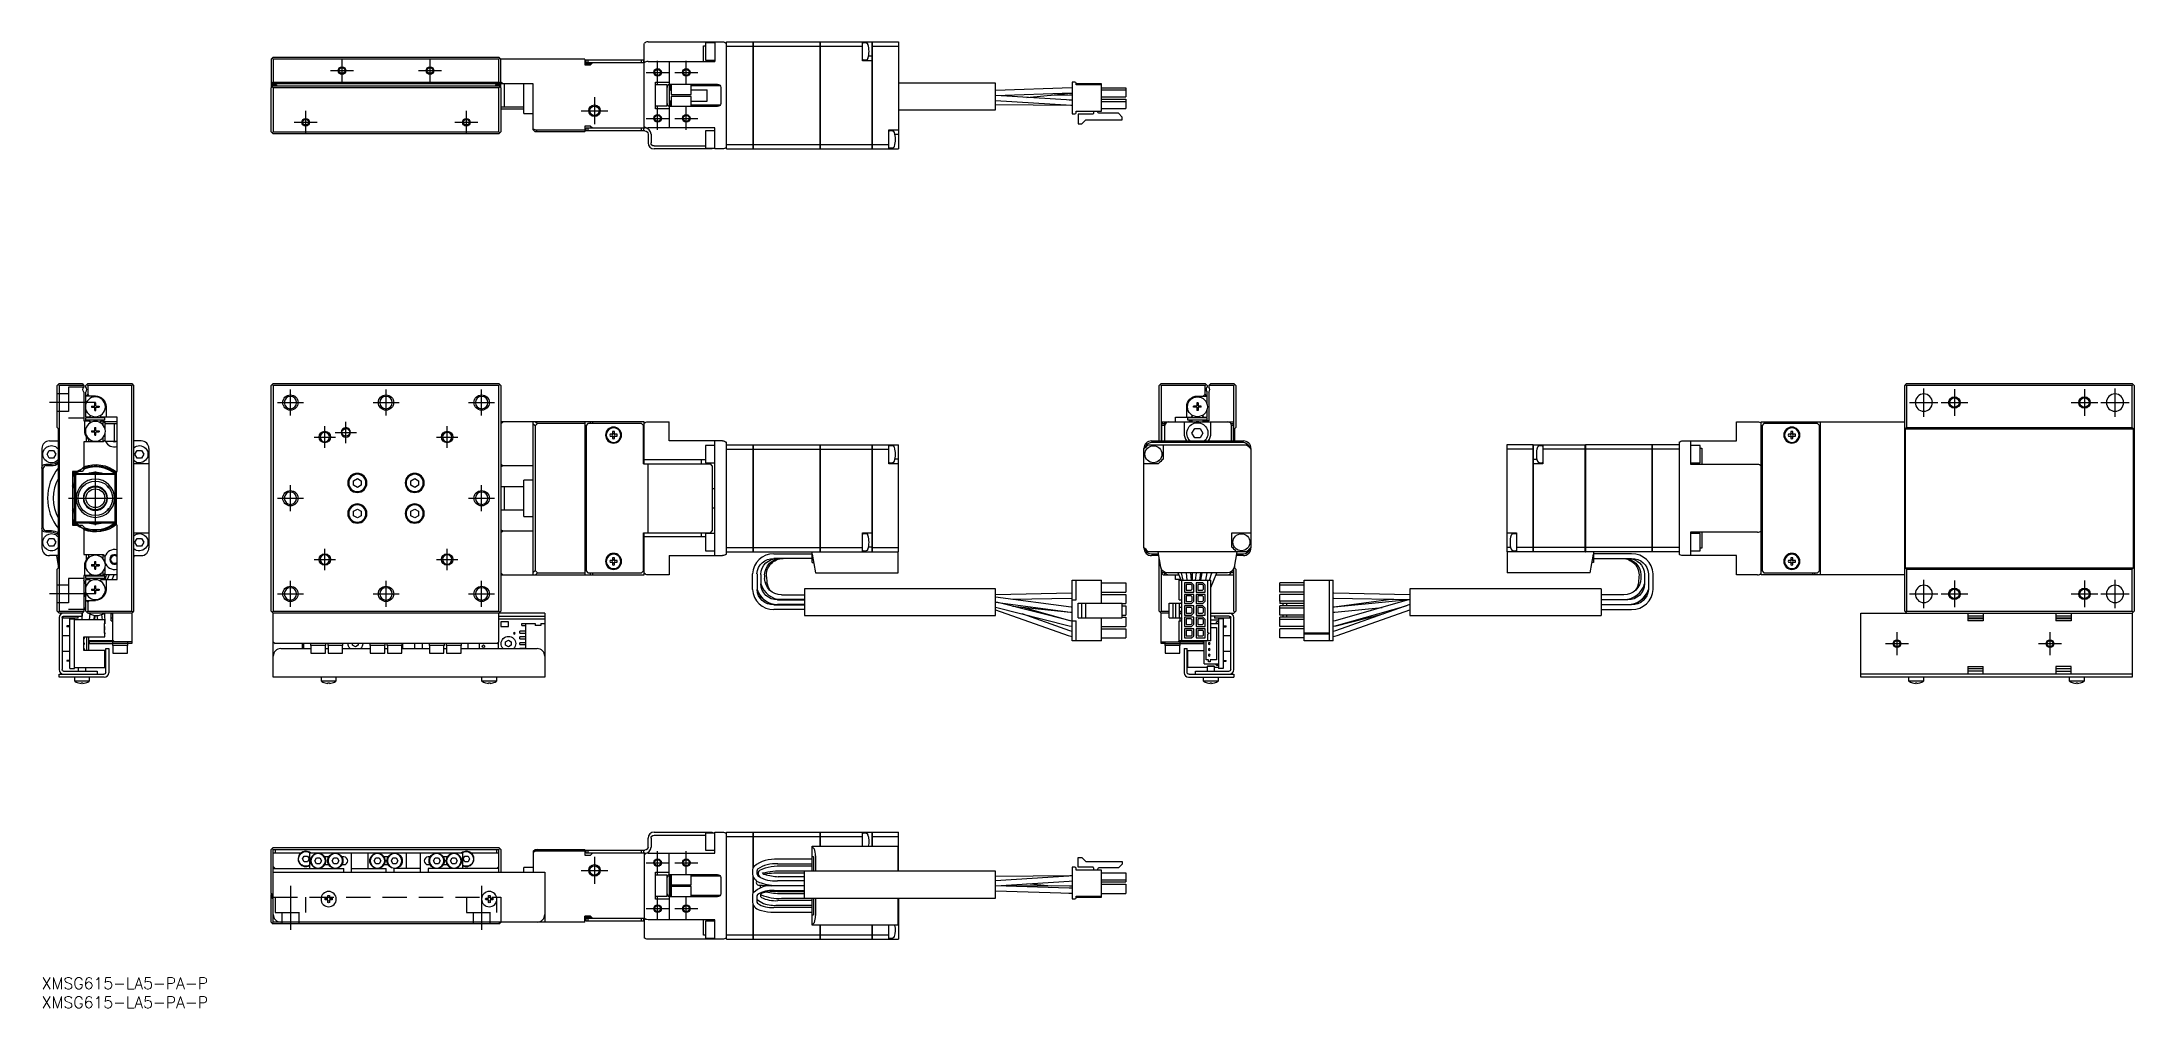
# Model space of a CAD drawing. Extents: x 0 to 547, y -8 to 245.
import ezdxf

# ---------------------------------------------------------------- set-up
doc = ezdxf.new("R2010")
doc.units = 0
doc.header["$LTSCALE"] = 0.5
doc.linetypes.add('CENTER', pattern=[50.8, 31.75, -6.35, 6.35, -6.35])
doc.linetypes.add('DASHED', pattern=[19.05, 12.7, -6.35])
for name, color, linetype in [('MSM_CENTER', 1, 'CENTER'), ('MSM_CONTINUOUS', 7, 'CONTINUOUS'), ('MSM_DASHED', 4, 'DASHED'), ('MSM_NARROW', 5, 'CONTINUOUS'), ('MSM_PART_NUMBER', 7, 'CONTINUOUS')]:
    doc.layers.add(name, color=color, linetype=linetype)
doc.styles.get("Standard").update_dxf_attribs({"font": 'txt.shx', "height": 1, "bigfont": 'bigfont.shx'})

# ---------------------------------------------------------------- blocks, each defined once
blk = doc.blocks.new('*U2')
at = {"layer": 'MSM_PART_NUMBER'}
blk.add_text('XMSG615-LA5-PA-P', height=3, dxfattribs=at).set_placement((0, -3))
blk = doc.blocks.new('*U3')
at = {"layer": 'MSM_PART_NUMBER'}
blk.add_text('XMSG615-LA5-PA-P', height=3, dxfattribs=at).set_placement((0, -8))

msp = doc.modelspace()

# ---------------------------------------------------------------- linework, layer by layer
at = {"layer": 'MSM_CENTER'}
for p, q in [((75.49, 237.04), (81.49, 237.04)), ((78.49, 234.04), (78.49, 240.04)), ((98.49, 237.04), (104.49, 237.04)), ((101.49, 234.04), (101.49, 240.04)), ((157.99, 236.54), (163.99, 236.54)), ((160.99, 233.54), (160.99, 239.54)), ((165.49, 236.54), (171.49, 236.54)), ((168.49, 233.54), (168.49, 239.54)), ((144.49, 230.04), (144.49, 223.04)), ((68.99, 220.54), (68.99, 226.54)), ((110.99, 220.54), (110.99, 226.54)), ((140.99, 226.54), (147.99, 226.54)), ((157.99, 224.54), (163.99, 224.54)), ((160.99, 221.54), (160.99, 227.54)), ((165.49, 224.54), (171.49, 224.54)), ((168.49, 221.54), (168.49, 227.54)), ((65.99, 223.54), (71.99, 223.54)), ((107.99, 223.54), (113.99, 223.54)), ((64.99, 146.86), (64.99, 153.66)), ((89.99, 146.86), (89.99, 153.66)), ((114.99, 146.86), (114.99, 153.66)), ((492.07, 146.56), (492.07, 153.96)), ((500.07, 153.76), (500.07, 146.76)), ((534.07, 153.76), (534.07, 146.76)), ((542.07, 146.56), (542.07, 153.96)), ((14, 150.26), (2, 150.26)), ((61.59, 150.26), (68.39, 150.26)), ((86.59, 150.26), (93.39, 150.26)), ((111.59, 150.26), (118.39, 150.26)), ((488.37, 150.26), (495.77, 150.26)), ((496.57, 150.26), (503.57, 150.26)), ((530.57, 150.26), (537.57, 150.26)), ((538.37, 150.26), (545.77, 150.26)), ((73.99, 138.46), (73.99, 144.06)), ((76.69, 142.46), (82.29, 142.46)), ((79.49, 139.66), (79.49, 145.26)), ((105.99, 138.46), (105.99, 144.06)), ((71.19, 141.26), (76.79, 141.26)), ((103.19, 141.26), (108.79, 141.26)), ((14, 118.26), (14, 132.26)), ((64.99, 121.86), (64.99, 128.66)), ((114.99, 121.86), (114.99, 128.66)), ((7, 125.26), (21, 125.26)), ((61.59, 125.26), (68.39, 125.26)), ((111.59, 125.26), (118.39, 125.26)), ((73.99, 106.46), (73.99, 112.06)), ((105.99, 106.46), (105.99, 112.06)), ((71.19, 109.26), (76.79, 109.26)), ((103.19, 109.26), (108.79, 109.26)), ((492.07, 96.56), (492.07, 103.96)), ((542.07, 96.56), (542.07, 103.96)), ((14, 100.26), (2, 100.26)), ((61.59, 100.26), (68.39, 100.26)), ((64.99, 96.86), (64.99, 103.66)), ((86.59, 100.26), (93.39, 100.26)), ((89.99, 96.86), (89.99, 103.66)), ((111.59, 100.26), (118.39, 100.26)), ((114.99, 96.86), (114.99, 103.66)), ((488.37, 100.26), (495.77, 100.26)), ((496.57, 100.26), (503.57, 100.26)), ((500.07, 103.76), (500.07, 96.76)), ((530.57, 100.26), (537.57, 100.26)), ((534.07, 103.76), (534.07, 96.76)), ((538.37, 100.26), (545.77, 100.26)), ((485.07, 84.26), (485.07, 90.26)), ((525.07, 84.26), (525.07, 90.26)), ((482.07, 87.26), (488.07, 87.26)), ((522.07, 87.26), (528.07, 87.26)), ((160.99, 27), (160.99, 33)), ((168.49, 27), (168.49, 33)), ((140.99, 28), (147.99, 28)), ((144.49, 31.5), (144.49, 24.5)), ((157.99, 30), (163.99, 30)), ((165.49, 30), (171.49, 30)), ((64.99, 24), (64.99, 12.5)), ((114.99, 24), (114.99, 12.5)), ((157.99, 18), (163.99, 18)), ((160.99, 15), (160.99, 21)), ((165.49, 18), (171.49, 18)), ((168.49, 15), (168.49, 21))]:
    msp.add_line(p, q, dxfattribs=at)
at = {"layer": 'MSM_CONTINUOUS'}
for p, q in [((157.49, 239.05), (157.49, 244.15)), ((158.49, 244.54), (177.99, 244.54)), ((172.99, 243.48), (173.49, 243.48)), ((172.99, 239.44), (172.99, 243.48)), ((173.49, 244.29), (173.49, 239.79)), ((175.99, 244.29), (173.49, 244.29)), ((175.99, 244.54), (175.99, 239.44)), ((178.99, 244.54), (185.98, 244.54)), ((178.99, 216.54), (178.99, 244.54)), ((178.99, 243.38), (185.98, 243.38)), ((185.98, 216.54), (185.98, 244.54)), ((185.99, 244.53), (185.98, 244.53)), ((185.99, 243.37), (185.98, 243.37)), ((185.99, 244.54), (203.48, 244.54)), ((185.99, 244.54), (185.99, 216.54)), ((185.99, 243.38), (203.48, 243.38)), ((203.48, 216.54), (203.48, 244.54)), ((203.49, 244.53), (203.48, 244.53)), ((203.49, 243.37), (203.48, 243.37)), ((203.49, 244.54), (203.49, 216.54)), ((203.49, 244.54), (217.09, 244.54)), ((203.49, 243.38), (214.59, 243.38)), ((214.59, 239.54), (214.59, 244.54)), ((215.58, 244.2), (214.81, 244.27)), ((217.09, 240.79), (216.16, 240.79)), ((217.09, 216.54), (217.09, 244.54)), ((217.09, 244.53), (217.1, 244.53)), ((217.09, 243.37), (217.1, 243.37)), ((217.1, 244.54), (217.1, 216.54)), ((217.1, 244.54), (223.99, 244.54)), ((217.1, 243.38), (223.99, 243.38)), ((223.99, 244.54), (223.99, 216.54)), ((59.99, 240.04), (60.24, 240.29)), ((59.99, 240.04), (59.99, 232.84)), ((60.49, 240.54), (60.24, 240.29)), ((60.24, 240.29), (60.49, 240.04)), ((60.49, 240.54), (119.49, 240.54)), ((60.49, 240.04), (60.49, 234.04)), ((119.49, 240.04), (60.49, 240.04)), ((119.99, 240.04), (119.49, 240.54)), ((119.49, 240.04), (119.74, 240.29)), ((119.49, 234.04), (119.49, 240.04)), ((119.99, 232.84), (119.99, 240.04)), ((141.99, 240.04), (119.99, 240.04)), ((141.99, 240.04), (141.99, 238.54)), ((143.74, 238.79), (141.99, 238.79)), ((141.99, 238.54), (143.49, 238.54)), ((142.29, 239.04), (142.29, 239.84)), ((142.29, 239.84), (157.29, 239.84)), ((157.49, 239.04), (142.29, 239.04)), ((142.79, 239.84), (142.79, 239.04)), ((143.99, 239.04), (143.49, 238.54)), ((156.79, 239.04), (156.79, 239.84)), ((157.29, 239.84), (157.29, 239.04)), ((157.49, 222.04), (157.49, 239.04)), ((158.49, 239.44), (175.99, 239.44)), ((163.99, 239.44), (163.99, 233.41)), ((173.49, 239.79), (175.99, 239.79)), ((217.09, 239.54), (214.59, 239.54)), ((214.81, 239.8), (215.58, 239.87)), ((60.49, 234.04), (59.99, 233.54)), ((128.49, 233.54), (59.99, 233.54)), ((59.99, 233.31), (61.39, 233.31)), ((60.09, 232.74), (59.99, 232.84)), ((59.99, 232.54), (60.24, 232.79)), ((59.99, 221.04), (59.99, 232.54)), ((60.09, 232.64), (60.09, 232.84)), ((60.49, 233.04), (60.24, 232.79)), ((60.24, 232.79), (60.49, 232.54)), ((61.09, 233.14), (60.39, 233.14)), ((60.49, 234.04), (119.49, 234.04)), ((60.49, 233.04), (119.49, 233.04)), ((60.49, 232.54), (60.49, 221.04)), ((119.49, 232.54), (60.49, 232.54)), ((61.39, 233.31), (61.39, 233.04)), ((119.99, 233.31), (118.59, 233.31)), ((118.59, 233.31), (118.59, 233.04)), ((119.59, 233.14), (118.89, 233.14)), ((119.99, 233.54), (119.49, 234.04)), ((119.99, 232.54), (119.49, 233.04)), ((119.49, 232.54), (119.74, 232.79)), ((119.49, 221.04), (119.49, 232.54)), ((119.99, 232.84), (119.89, 232.74)), ((119.89, 232.84), (119.89, 232.64)), ((120.49, 233.54), (119.99, 234.04)), ((119.99, 232.54), (119.99, 221.04)), ((120.99, 227.54), (120.99, 233.54)), ((125.99, 225.79), (125.99, 233.54)), ((128.49, 221.54), (128.49, 233.54)), ((160.49, 234.04), (163.99, 234.04)), ((160.49, 227.04), (160.49, 234.04)), ((163.49, 233.29), (160.49, 233.29)), ((163.49, 227.79), (163.49, 233.29)), ((163.99, 233.41), (164.09, 233.41)), ((164.01, 233.38), (164.09, 233.41)), ((164.09, 227.66), (164.09, 233.41)), ((164.29, 233.04), (164.09, 232.84)), ((164.09, 231.67), (164.29, 232.04)), ((164.29, 233.44), (176.69, 233.44)), ((164.29, 233.04), (164.29, 232.04)), ((164.59, 233.04), (164.29, 233.04)), ((164.29, 232.04), (164.59, 232.04)), ((164.59, 233.44), (164.59, 230.79)), ((164.59, 230.79), (169.79, 230.79)), ((164.59, 230.29), (164.59, 227.64)), ((169.79, 230.29), (164.59, 230.29)), ((169.79, 230.79), (169.79, 233.44)), ((177.39, 233.04), (169.79, 233.04)), ((169.79, 232.04), (173.99, 232.04)), ((169.79, 227.64), (169.79, 230.29)), ((173.99, 229.04), (173.99, 232.04)), ((177.49, 232.64), (177.49, 228.44)), ((249.39, 233.77), (223.99, 233.77)), ((249.39, 226.77), (249.39, 233.77)), ((269.28, 232.48), (249.39, 231.84)), ((249.39, 230.54), (269.32, 231.18)), ((269.27, 229.29), (249.41, 230.54)), ((257.55, 230.03), (269.11, 231.15)), ((263.87, 230.64), (268.73, 230.68)), ((268.73, 230.68), (269.39, 230.68)), ((269.11, 231.15), (269.39, 231.17)), ((269.39, 232.48), (269.28, 232.48)), ((269.32, 231.18), (269.39, 231.18)), ((270.11, 234), (269.39, 234)), ((269.39, 234), (269.39, 225.72)), ((270.41, 233.29), (270.41, 233.7)), ((277.04, 233.54), (270.41, 233.54)), ((277.04, 233.29), (270.41, 233.29)), ((277.04, 226.43), (277.04, 233.54)), ((277.04, 232.56), (283.39, 232.56)), ((277.04, 231.96), (283.39, 231.96)), ((277.04, 230.16), (283.39, 230.16)), ((283.39, 232.56), (283.39, 230.16)), ((119.99, 227.54), (125.99, 227.54)), ((119.99, 227.04), (125.99, 227.04)), ((125.99, 225.79), (128.49, 225.79)), ((160.49, 227.79), (163.49, 227.79)), ((163.99, 227.04), (160.49, 227.04)), ((163.99, 227.66), (163.99, 222.04)), ((163.99, 227.66), (164.09, 227.66)), ((164.09, 227.66), (164, 227.69)), ((164.29, 229.04), (164.09, 229.4)), ((164.09, 228.24), (164.29, 228.04)), ((164.29, 229.04), (164.29, 228.04)), ((164.29, 229.04), (164.59, 229.04)), ((164.29, 228.04), (164.59, 228.04)), ((176.69, 227.64), (164.29, 227.64)), ((169.79, 229.04), (173.99, 229.04)), ((169.79, 228.04), (177.39, 228.04)), ((223.99, 226.77), (249.39, 226.77)), ((249.39, 229.23), (269.19, 228)), ((249.39, 228.14), (269.06, 227.99)), ((269.39, 229.3), (268.61, 229.33)), ((269.06, 227.99), (269.39, 227.98)), ((269.19, 228), (269.39, 227.99)), ((269.39, 229.29), (269.27, 229.29)), ((269.39, 225.72), (270.11, 225.72)), ((270.41, 226.43), (277.04, 226.43)), ((270.41, 226.02), (270.41, 226.43)), ((274.79, 225.68), (270.94, 225.68)), ((270.94, 225.68), (270.94, 223.15)), ((274.94, 226.43), (274.94, 225.83)), ((276.09, 226.15), (276.09, 226.43)), ((281.5, 225.87), (276.37, 225.87)), ((277.04, 229.56), (283.39, 229.56)), ((277.04, 228.96), (283.39, 228.96)), ((277.04, 227.16), (283.39, 227.16)), ((282.5, 224.87), (281.5, 225.87)), ((282.5, 224.17), (282.5, 224.87)), ((283.39, 229.56), (283.39, 227.16)), ((60.49, 220.54), (59.99, 221.04)), ((60.49, 221.04), (60.24, 220.79)), ((60.49, 221.04), (119.49, 221.04)), ((119.49, 220.54), (60.49, 220.54)), ((119.74, 220.79), (119.49, 221.04)), ((119.49, 220.54), (119.74, 220.79)), ((119.99, 221.04), (119.74, 220.79)), ((128.49, 221.84), (129.11, 221.54)), ((128.99, 221.04), (128.49, 221.54)), ((141.99, 221.04), (128.99, 221.04)), ((129.11, 221.54), (141.99, 221.54)), ((129.11, 221.54), (129.61, 221.04)), ((143.49, 222.54), (141.99, 222.54)), ((141.99, 222.54), (141.99, 221.04)), ((142.29, 221.24), (142.29, 222.04)), ((142.29, 222.04), (157.69, 222.04)), ((157.69, 221.24), (142.29, 221.24)), ((142.79, 222.04), (142.79, 221.24)), ((143.49, 222.54), (143.99, 222.04)), ((156.79, 221.24), (156.79, 222.04)), ((157.29, 222.04), (157.29, 221.24)), ((175.99, 222.04), (158.49, 222.04)), ((158.49, 220.44), (158.49, 218.14)), ((159.29, 220.44), (159.29, 218.14)), ((173.49, 221.29), (173.49, 216.79)), ((175.99, 221.29), (173.49, 221.29)), ((175.99, 216.54), (175.99, 222.04)), ((221.49, 216.54), (221.49, 221.54)), ((221.49, 221.54), (223.99, 221.54)), ((222.47, 221.2), (221.7, 221.27)), ((223.99, 220.29), (223.05, 220.29)), ((270.94, 223.15), (271.94, 223.15)), ((271.94, 223.15), (272.96, 224.17)), ((272.96, 224.17), (282.5, 224.17)), ((160.09, 217.34), (173.49, 217.34)), ((175.29, 216.54), (160.09, 216.54)), ((173.49, 216.79), (175.99, 216.79)), ((174.79, 216.54), (174.79, 216.79)), ((175.29, 216.79), (175.29, 216.54)), ((177.99, 216.54), (175.99, 216.54)), ((178.99, 217.69), (185.98, 217.69)), ((178.99, 216.54), (185.98, 216.54)), ((185.99, 217.69), (185.98, 217.69)), ((185.99, 216.55), (185.98, 216.55)), ((185.99, 217.69), (203.48, 217.69)), ((185.99, 216.54), (203.48, 216.54)), ((203.49, 217.69), (203.48, 217.69)), ((203.49, 216.55), (203.48, 216.55)), ((203.49, 217.69), (217.09, 217.69)), ((203.49, 216.54), (217.09, 216.54)), ((217.09, 217.69), (217.1, 217.69)), ((217.09, 216.55), (217.1, 216.55)), ((217.1, 217.69), (221.49, 217.69)), ((217.1, 216.54), (223.99, 216.54)), ((221.7, 216.8), (222.47, 216.87)), ((4, 154.76), (4.25, 155.01)), ((4, 143.76), (4, 154.76)), ((4.25, 155.01), (4.5, 155.26)), ((4.5, 154.76), (4.25, 155.01)), ((4.5, 155.26), (10.5, 155.26)), ((4.5, 154.76), (4.5, 95.76)), ((11, 154.76), (4.5, 154.76)), ((10.5, 155.26), (11, 154.76)), ((11, 154.76), (11, 154.32)), ((11.5, 154.76), (12, 155.26)), ((11.5, 154.32), (11.5, 154.76)), ((12, 154.76), (11.75, 155.01)), ((12, 155.26), (23.5, 155.26)), ((23.5, 154.76), (12, 154.76)), ((12, 154.76), (12, 152.46)), ((23.5, 155.26), (24, 154.76)), ((23.75, 155.01), (23.5, 154.76)), ((23.5, 95.76), (23.5, 154.76)), ((24, 154.76), (24, 95.76)), ((60.24, 155.01), (59.99, 154.76)), ((59.99, 95.76), (59.99, 154.76)), ((60.49, 155.26), (60.24, 155.01)), ((60.24, 155.01), (60.49, 154.76)), ((60.49, 155.26), (119.49, 155.26)), ((60.49, 154.76), (60.49, 95.76)), ((119.49, 154.76), (60.49, 154.76)), ((119.99, 154.76), (119.49, 155.26)), ((119.49, 154.76), (119.74, 155.01)), ((119.49, 95.76), (119.49, 154.76)), ((119.99, 154.76), (119.99, 95.76)), ((292.15, 154.76), (292.65, 155.26)), ((292.15, 140.26), (292.15, 154.76)), ((292.65, 154.76), (292.4, 155.01)), ((292.65, 155.26), (304.15, 155.26)), ((304.15, 154.76), (292.65, 154.76)), ((292.65, 154.76), (292.65, 140.26)), ((304.15, 155.26), (304.65, 154.76)), ((304.4, 155.01), (304.15, 154.76)), ((304.15, 152.46), (304.15, 154.76)), ((304.65, 154.76), (304.65, 154.32)), ((305.15, 154.76), (305.65, 155.26)), ((311.65, 154.76), (305.15, 154.76)), ((305.15, 154.76), (305.15, 154.32)), ((305.65, 155.26), (311.65, 155.26)), ((311.65, 155.26), (312.15, 154.76)), ((311.9, 155.01), (311.65, 154.76)), ((311.65, 140.26), (311.65, 154.76)), ((312.15, 154.76), (312.15, 143.76)), ((487.32, 155.01), (487.07, 154.76)), ((487.07, 95.76), (487.07, 154.76)), ((487.57, 155.26), (487.32, 155.01)), ((487.32, 155.01), (487.57, 154.76)), ((487.57, 155.26), (546.57, 155.26)), ((487.57, 154.76), (487.57, 143.76)), ((546.57, 154.76), (487.57, 154.76)), ((546.82, 155.01), (546.57, 155.26)), ((546.57, 154.76), (546.82, 155.01)), ((546.57, 143.76), (546.57, 154.76)), ((547.07, 154.76), (546.82, 155.01)), ((547.07, 154.76), (547.07, 95.76)), ((11, 153), (11, 145.46)), ((11.5, 149.88), (11.5, 153)), ((14, 151.96), (11.5, 151.96)), ((11.5, 146.46), (11.5, 148.45)), ((12, 152.46), (11.65, 151.96)), ((12.5, 151.96), (12, 152.46)), ((13, 149.31), (13.8, 149.31)), ((13, 149.31), (13, 149.02)), ((13, 149.02), (13.8, 149.02)), ((13.53, 149.02), (13.53, 149.31)), ((13.86, 150.16), (14.15, 150.16)), ((13.86, 149.37), (13.86, 150.16)), ((14.15, 149.63), (13.86, 149.63)), ((13.86, 148.16), (13.86, 148.96)), ((13.86, 148.69), (14.15, 148.69)), ((13.86, 148.16), (14.15, 148.16)), ((14.15, 149.37), (14.15, 150.16)), ((14.15, 148.16), (14.15, 148.96)), ((14.21, 149.31), (15, 149.31)), ((14.21, 149.02), (15, 149.02)), ((14.47, 149.02), (14.47, 149.31)), ((15, 149.31), (15, 149.02)), ((16.8, 149.16), (16.8, 146.46)), ((299.35, 146.46), (299.35, 149.16)), ((301.15, 149.02), (301.15, 149.31)), ((301.95, 149.31), (301.15, 149.31)), ((301.95, 149.02), (301.15, 149.02)), ((301.68, 149.31), (301.68, 149.02)), ((302.3, 150.16), (302.01, 150.16)), ((302.01, 150.16), (302.01, 149.37)), ((302.3, 149.63), (302.01, 149.63)), ((302.01, 148.96), (302.01, 148.16)), ((302.01, 148.69), (302.3, 148.69)), ((302.3, 148.16), (302.01, 148.16)), ((302.15, 151.96), (304.65, 151.96)), ((302.3, 150.16), (302.3, 149.37)), ((302.3, 148.96), (302.3, 148.16)), ((303.15, 149.31), (302.36, 149.31)), ((303.15, 149.02), (302.36, 149.02)), ((302.62, 149.31), (302.62, 149.02)), ((303.15, 149.02), (303.15, 149.31)), ((304.15, 152.46), (303.65, 151.96)), ((304.51, 151.96), (304.15, 152.46)), ((304.65, 149.88), (304.65, 153)), ((304.65, 146.46), (304.65, 148.45)), ((305.15, 153), (305.15, 145.46)), ((4.35, 143.41), (4, 143.76)), ((4.35, 107.11), (4.35, 143.41)), ((11, 145.46), (12.45, 145.46)), ((11.23, 142.81), (11.23, 145.46)), ((12.45, 146.46), (11.5, 146.46)), ((11.5, 145.66), (11.5, 146.26)), ((16.5, 146.26), (11.5, 146.26)), ((16.5, 145.66), (11.5, 145.66)), ((12.62, 146.76), (12.45, 146.46)), ((12.58, 145.24), (12.45, 145.46)), ((12.58, 145.26), (12.57, 145.26)), ((13, 142.91), (13.8, 142.91)), ((13, 142.91), (13, 142.62)), ((13, 142.62), (13.8, 142.62)), ((13.53, 142.62), (13.53, 142.91)), ((13.86, 143.76), (14.15, 143.76)), ((13.86, 142.97), (13.86, 143.76)), ((14.15, 143.23), (13.86, 143.23)), ((13.86, 141.76), (13.86, 142.56)), ((13.86, 142.29), (14.15, 142.29)), ((14.15, 142.97), (14.15, 143.76)), ((14.15, 141.76), (14.15, 142.56)), ((14.21, 142.91), (15, 142.91)), ((14.21, 142.62), (15, 142.62)), ((14.47, 142.62), (14.47, 142.91)), ((15, 142.91), (15, 142.62)), ((15.55, 146.46), (15.38, 146.76)), ((15.55, 145.46), (15.42, 145.24)), ((15.43, 145.26), (15.42, 145.26)), ((19.7, 146.46), (15.55, 146.46)), ((15.55, 145.46), (16, 145.46)), ((16, 144.42), (16, 145.46)), ((16, 145.46), (16.5, 144.96)), ((19.7, 145.26), (16.2, 145.26)), ((16.5, 145.66), (16.5, 146.26)), ((16.5, 144.96), (16.5, 143.48)), ((19.7, 144.71), (16.5, 144.71)), ((19, 140.21), (19, 144.71)), ((19.7, 132.26), (19.7, 146.46)), ((119.99, 144.76), (120.49, 145.26)), ((157.49, 145.26), (119.99, 145.26)), ((128.49, 105.26), (128.49, 145.26)), ((128.99, 144.15), (128.49, 144.65)), ((129.61, 144.76), (128.99, 144.15)), ((128.99, 144.15), (128.99, 106.37)), ((129.11, 145.26), (129.61, 144.76)), ((141.99, 144.76), (129.61, 144.76)), ((141.99, 145.26), (141.99, 105.26)), ((142.79, 144.76), (142.29, 144.26)), ((142.29, 144.26), (142.29, 106.26)), ((156.79, 144.76), (142.79, 144.76)), ((143.49, 144.76), (143.49, 145.26)), ((143.99, 145.26), (143.99, 144.76)), ((149.25, 142.68), (149.25, 142)), ((149.73, 142), (149.73, 142.68)), ((157.29, 144.26), (156.79, 144.76)), ((157.29, 134.26), (157.29, 144.26)), ((157.49, 134.26), (157.49, 145.26)), ((158.49, 145.26), (163.99, 145.26)), ((163.99, 140.26), (163.99, 145.26)), ((293.15, 145.26), (292.65, 144.76)), ((292.85, 144.76), (293.65, 144.76)), ((292.85, 140.26), (292.85, 144.76)), ((293.65, 144.26), (292.85, 144.26)), ((293.15, 145.26), (311.65, 145.26)), ((293.65, 144.26), (293.65, 145.26)), ((293.65, 140.26), (293.65, 144.26)), ((296.45, 146.46), (300.6, 146.46)), ((296.45, 145.26), (296.45, 146.46)), ((298.65, 145.26), (298.65, 142.26)), ((299.65, 145.66), (299.65, 146.26)), ((304.65, 146.26), (299.65, 146.26)), ((304.65, 145.66), (299.65, 145.66)), ((299.95, 145.26), (300.15, 145.46)), ((300.15, 145.46), (300.15, 145.26)), ((300.6, 145.46), (300.15, 145.46)), ((300.6, 146.46), (300.77, 146.76)), ((300.6, 145.46), (300.72, 145.26)), ((300.71, 142.26), (301.43, 143.51)), ((301.43, 141.01), (300.71, 142.26)), ((301.43, 143.51), (302.87, 143.51)), ((302.87, 143.51), (303.6, 142.26)), ((303.6, 142.26), (302.87, 141.01)), ((303.53, 146.76), (303.7, 146.46)), ((303.59, 145.26), (303.7, 145.46)), ((303.7, 146.46), (304.65, 146.46)), ((305.15, 145.46), (303.7, 145.46)), ((304.65, 145.66), (304.65, 146.26)), ((304.93, 145.46), (304.93, 145.26)), ((305.65, 142.26), (305.65, 145.26)), ((310.65, 145.06), (310.65, 145.26)), ((310.92, 144.76), (311.45, 144.76)), ((311.45, 144.26), (311.05, 144.26)), ((311.05, 140.26), (311.05, 144.26)), ((311.45, 144.76), (311.45, 140.26)), ((312.15, 143.76), (311.8, 143.41)), ((311.8, 143.41), (311.8, 140.26)), ((443.07, 140.26), (443.07, 145.26)), ((443.07, 145.26), (448.57, 145.26)), ((449.57, 145.26), (487.07, 145.26)), ((449.57, 105.26), (449.57, 145.26)), ((450.27, 144.76), (449.77, 144.26)), ((449.77, 144.26), (449.77, 106.26)), ((464.27, 144.76), (450.27, 144.76)), ((457.33, 142.68), (457.33, 142)), ((457.81, 142), (457.81, 142.68)), ((463.07, 144.76), (463.07, 145.26)), ((463.57, 144.76), (463.57, 145.26)), ((464.77, 144.26), (464.27, 144.76)), ((464.77, 106.26), (464.77, 144.26)), ((465.07, 105.26), (465.07, 145.26)), ((487.57, 143.76), (487.22, 143.41)), ((487.22, 143.41), (487.22, 107.11)), ((487.22, 143.41), (546.92, 143.41)), ((487.57, 143.76), (546.57, 143.76)), ((546.92, 143.41), (546.57, 143.76)), ((546.92, 107.11), (546.92, 143.41)), ((0, 138.26), (0, 112.26)), ((1.35, 136.76), (1.92, 137.76)), ((1.92, 137.76), (3.08, 137.76)), ((2, 140.26), (4.35, 140.26)), ((3.08, 137.76), (3.65, 136.76)), ((16, 139.96), (11, 139.96)), ((11, 139.96), (11, 132.76)), ((11.7, 139.96), (11.7, 141.25)), ((12.2, 140.68), (12.2, 139.96)), ((13.86, 141.76), (14.15, 141.76)), ((16, 139.96), (16, 141.1)), ((16.5, 140.46), (16, 139.96)), ((16.5, 142.05), (16.5, 140.21)), ((16.5, 140.21), (19.7, 140.21)), ((26, 140.26), (24, 140.26)), ((24.35, 136.76), (24.92, 137.76)), ((24.92, 137.76), (26.08, 137.76)), ((26.08, 137.76), (26.65, 136.76)), ((28, 138.26), (28, 134.26)), ((149.25, 142), (148.57, 142)), ((148.57, 141.52), (149.25, 141.52)), ((149.25, 141.52), (149.25, 140.84)), ((150.41, 142), (149.73, 142)), ((149.73, 140.84), (149.73, 141.52)), ((149.73, 141.52), (150.41, 141.52)), ((177.99, 140.26), (163.99, 140.26)), ((173.49, 139.01), (173.49, 134.51)), ((175.99, 139.01), (173.49, 139.01)), ((175.99, 110.26), (175.99, 140.26)), ((178.99, 110.64), (178.99, 139.88)), ((178.99, 139.26), (185.98, 139.26)), ((178.99, 138.11), (185.98, 138.11)), ((185.98, 111.26), (185.98, 139.26)), ((185.99, 139.25), (185.98, 139.25)), ((185.99, 138.1), (185.98, 138.1)), ((185.99, 139.26), (185.99, 111.26)), ((185.99, 139.26), (203.48, 139.26)), ((185.99, 138.11), (203.48, 138.11)), ((203.48, 111.26), (203.48, 139.26)), ((203.49, 139.25), (203.48, 139.25)), ((203.49, 138.1), (203.48, 138.1)), ((203.49, 139.26), (203.49, 111.26)), ((203.49, 139.26), (217.09, 139.26)), ((203.49, 138.11), (217.09, 138.11)), ((217.09, 111.26), (217.09, 139.26)), ((217.09, 139.25), (217.1, 139.25)), ((217.09, 138.1), (217.1, 138.1)), ((217.1, 139.26), (217.1, 111.26)), ((217.1, 139.26), (223.99, 139.26)), ((217.1, 138.11), (221.49, 138.11)), ((221.49, 134.26), (221.49, 139.26)), ((222.47, 138.93), (221.7, 138.99)), ((223.99, 111.26), (223.99, 139.26)), ((288.15, 112.26), (288.15, 138.26)), ((289.31, 139.26), (315, 139.26)), ((290.15, 140.26), (314.15, 140.26)), ((290.15, 139.88), (314.15, 139.88)), ((293.15, 139.26), (293.15, 135.51)), ((302.87, 141.01), (301.43, 141.01)), ((316.15, 138.26), (316.15, 112.26)), ((389.96, 139.26), (383.07, 139.26)), ((383.07, 139.26), (383.07, 111.26)), ((389.96, 138.11), (383.07, 138.11)), ((389.96, 111.26), (389.96, 139.26)), ((389.97, 139.25), (389.96, 139.25)), ((389.97, 138.1), (389.96, 138.1)), ((389.97, 139.26), (389.97, 111.26)), ((389.97, 139.26), (403.57, 139.26)), ((392.25, 138.99), (391.48, 138.93)), ((392.47, 139.26), (392.47, 134.26)), ((403.57, 138.11), (392.47, 138.11)), ((403.57, 111.26), (403.57, 139.26)), ((403.57, 139.25), (403.58, 139.25)), ((403.57, 138.1), (403.58, 138.1)), ((421.07, 139.26), (403.58, 139.26)), ((403.58, 139.26), (403.58, 111.26)), ((421.07, 138.11), (403.58, 138.11)), ((421.07, 111.26), (421.07, 139.26)), ((421.07, 139.25), (421.08, 139.25)), ((421.07, 138.1), (421.08, 138.1)), ((428.07, 139.26), (421.08, 139.26)), ((421.08, 139.26), (421.08, 111.26)), ((428.07, 138.11), (421.08, 138.11)), ((428.07, 139.88), (428.07, 110.64)), ((429.07, 140.26), (443.07, 140.26)), ((431.07, 140.26), (431.07, 134.16)), ((433.57, 139.01), (431.07, 139.01)), ((433.57, 134.51), (433.57, 139.01)), ((433.57, 138.34), (434.07, 138.34)), ((434.07, 138.34), (434.07, 134.16)), ((449.77, 139.76), (449.57, 139.76)), ((457.33, 142), (456.65, 142)), ((456.65, 141.52), (457.33, 141.52)), ((457.33, 141.52), (457.33, 140.84)), ((458.49, 142), (457.81, 142)), ((457.81, 140.84), (457.81, 141.52)), ((457.81, 141.52), (458.49, 141.52)), ((464.77, 139.76), (465.07, 139.76)), ((465.07, 139.01), (464.77, 139.01)), ((0.38, 117.49), (0.38, 133.03)), ((1, 134.16), (2.5, 134.16)), ((1.13, 133.78), (2.5, 133.78)), ((1.92, 135.76), (1.35, 136.76)), ((3.08, 135.76), (1.92, 135.76)), ((3.65, 136.76), (3.08, 135.76)), ((10.5, 132.26), (8, 132.26)), ((8, 132.26), (8, 118.26)), ((9, 131.46), (8.8, 131.26)), ((9, 131.46), (9.3, 131.76)), ((19, 131.46), (9, 131.46)), ((9.3, 131.76), (18.7, 131.76)), ((9.79, 132.26), (11, 133.47)), ((11, 132.76), (10.5, 132.26)), ((18.7, 131.76), (19, 131.46)), ((19.2, 131.26), (19, 131.46)), ((19.5, 118.26), (19.5, 132.26)), ((19.5, 132.26), (19.7, 132.26)), ((28, 134.26), (24, 134.26)), ((24.92, 135.76), (24.35, 136.76)), ((26.08, 135.76), (24.92, 135.76)), ((26.65, 136.76), (26.08, 135.76)), ((28, 134.26), (28, 116.26)), ((120.49, 133.75), (119.99, 134.25)), ((119.99, 133.57), (120.49, 133.75)), ((128.49, 133.75), (120.49, 133.75)), ((142.29, 135.26), (141.99, 135.26)), ((141.99, 133.51), (142.29, 133.51)), ((173.49, 135.26), (157.29, 135.26)), ((157.29, 134.26), (174.79, 134.26)), ((158.49, 116.26), (158.49, 134.26)), ((172.49, 134.26), (172.49, 135.26)), ((173.49, 134.51), (175.99, 134.51)), ((175.29, 133.76), (174.79, 134.26)), ((175.29, 133.76), (175.29, 116.76)), ((223.99, 134.26), (221.49, 134.26)), ((221.7, 134.53), (222.47, 134.6)), ((223.99, 135.51), (223.05, 135.51)), ((291.9, 134.26), (288.15, 134.26)), ((389.97, 135.51), (390.9, 135.51)), ((392.47, 134.26), (389.97, 134.26)), ((391.48, 134.6), (392.25, 134.53)), ((431.07, 134.51), (433.57, 134.51)), ((431.07, 134.16), (448.57, 134.16)), ((449.77, 135.26), (449.57, 135.26)), ((449.77, 134.26), (449.57, 134.26)), ((449.77, 132.76), (449.57, 132.76)), ((464.77, 133.51), (465.07, 133.51)), ((8.5, 130.96), (8.8, 131.26)), ((8.5, 119.56), (8.5, 130.96)), ((8.8, 131.26), (8.8, 119.26)), ((17.2, 128.24), (17.2, 128.43)), ((17.2, 128.24), (17.43, 128.01)), ((17.43, 128.18), (17.43, 128.01)), ((17.43, 128.01), (17.56, 128.01)), ((19.2, 119.26), (19.2, 131.26)), ((19.2, 131.26), (19.5, 130.96)), ((81.49, 129.84), (82.49, 130.42)), ((81.49, 128.68), (81.49, 129.84)), ((82.49, 128.11), (81.49, 128.68)), ((82.49, 130.42), (83.49, 129.84)), ((83.49, 128.68), (82.49, 128.11)), ((83.49, 129.84), (83.49, 128.68)), ((96.49, 129.84), (97.49, 130.42)), ((96.49, 128.68), (96.49, 129.84)), ((97.49, 128.11), (96.49, 128.68)), ((97.49, 130.42), (98.49, 129.84)), ((98.49, 128.68), (97.49, 128.11)), ((98.49, 129.84), (98.49, 128.68)), ((125.99, 128.26), (119.99, 128.26)), ((120.99, 122.26), (120.99, 128.26)), ((125.99, 120.51), (125.99, 130.01)), ((128.49, 130.01), (125.99, 130.01)), ((142.19, 130.26), (141.99, 130.06)), ((142.19, 130.26), (142.19, 120.26)), ((142.29, 130.26), (142.19, 130.26)), ((175.99, 127.76), (175.29, 127.76)), ((464.87, 130.26), (464.77, 130.26)), ((464.87, 120.26), (464.87, 130.26)), ((465.07, 130.06), (464.87, 130.26)), ((11.04, 124.2), (11.04, 124.2)), ((12.56, 122.46), (12.63, 122.46)), ((12.69, 122.4), (12.63, 122.46)), ((15.38, 122.46), (15.31, 122.4)), ((15.38, 122.46), (15.44, 122.46)), ((16.97, 124.2), (16.97, 124.2)), ((17.43, 122.51), (17.2, 122.29)), ((17.2, 122.1), (17.2, 122.29)), ((17.43, 122.51), (17.43, 122.34)), ((17.56, 122.51), (17.43, 122.51)), ((17.56, 122.51), (17.56, 122.51)), ((81.49, 121.84), (82.49, 122.42)), ((81.49, 120.68), (81.49, 121.84)), ((82.49, 120.11), (81.49, 120.68)), ((82.49, 122.42), (83.49, 121.84)), ((83.49, 120.68), (82.49, 120.11)), ((83.49, 121.84), (83.49, 120.68)), ((96.49, 121.84), (97.49, 122.42)), ((96.49, 120.68), (96.49, 121.84)), ((97.49, 120.11), (96.49, 120.68)), ((97.49, 122.42), (98.49, 121.84)), ((98.49, 120.68), (97.49, 120.11)), ((98.49, 121.84), (98.49, 120.68)), ((119.99, 122.26), (125.99, 122.26)), ((125.99, 120.51), (128.49, 120.51)), ((141.99, 120.46), (142.19, 120.26)), ((175.29, 122.76), (175.99, 122.76)), ((464.87, 120.26), (465.07, 120.46)), ((2.5, 116.36), (1, 116.36)), ((2.5, 116.74), (1.13, 116.74)), ((8, 118.26), (10.5, 118.26)), ((8.8, 119.26), (8.5, 119.56)), ((8.8, 119.26), (9, 119.06)), ((9, 119.06), (19, 119.06)), ((9.3, 118.76), (9, 119.06)), ((18.7, 118.76), (9.3, 118.76)), ((11, 117.05), (9.79, 118.26)), ((10.5, 118.26), (11, 117.76)), ((11, 117.76), (11, 110.56)), ((19, 119.06), (18.7, 118.76)), ((19, 119.06), (19.2, 119.26)), ((19.5, 119.56), (19.2, 119.26)), ((19.7, 118.26), (19.5, 118.26)), ((19.7, 104.06), (19.7, 118.26)), ((24, 116.26), (28, 116.26)), ((28, 116.26), (28, 112.26)), ((120.49, 116.78), (119.99, 116.96)), ((119.99, 116.28), (120.49, 116.78)), ((120.49, 116.78), (128.49, 116.78)), ((142.29, 117.01), (141.99, 117.01)), ((141.99, 115.26), (142.29, 115.26)), ((142.19, 120.26), (142.29, 120.26)), ((157.29, 106.26), (157.29, 116.26)), ((157.29, 116.26), (174.79, 116.26)), ((157.29, 115.26), (173.49, 115.26)), ((157.49, 105.26), (157.49, 116.26)), ((172.49, 115.26), (172.49, 116.26)), ((173.49, 116.01), (173.49, 111.51)), ((175.99, 116.01), (173.49, 116.01)), ((174.79, 116.26), (175.29, 116.76)), ((214.59, 116.26), (217.09, 116.26)), ((214.59, 111.26), (214.59, 116.26)), ((215.58, 115.93), (214.81, 115.99)), ((311.15, 116.26), (316.15, 116.26)), ((311.15, 112.51), (311.15, 116.26)), ((383.07, 116.26), (385.57, 116.26)), ((385.36, 115.99), (384.59, 115.93)), ((385.57, 116.26), (385.57, 111.26)), ((431.07, 116.36), (431.07, 110.26)), ((448.57, 116.36), (431.07, 116.36)), ((433.57, 116.01), (431.07, 116.01)), ((433.57, 111.51), (433.57, 116.01)), ((434.07, 116.36), (434.07, 112.18)), ((449.57, 117.76), (449.77, 117.76)), ((449.77, 116.26), (449.57, 116.26)), ((449.57, 115.26), (449.77, 115.26)), ((464.77, 120.26), (464.87, 120.26)), ((465.07, 117.01), (464.77, 117.01)), ((1.35, 113.76), (1.92, 114.76)), ((1.92, 112.76), (1.35, 113.76)), ((1.92, 114.76), (3.08, 114.76)), ((3.08, 112.76), (1.92, 112.76)), ((4.35, 110.26), (2, 110.26)), ((3.08, 114.76), (3.65, 113.76)), ((3.65, 113.76), (3.08, 112.76)), ((4.35, 107.58), (3.88, 110.26)), ((11, 110.56), (16, 110.56)), ((11.7, 109.28), (11.7, 110.56)), ((12.2, 110.56), (12.2, 109.84)), ((16, 109.42), (16, 110.56)), ((16, 110.56), (16.5, 110.06)), ((16.5, 110.06), (16.5, 108.48)), ((24.12, 110.26), (24, 109.56)), ((24, 110.26), (26, 110.26)), ((24.35, 113.76), (24.92, 114.76)), ((24.92, 112.76), (24.35, 113.76)), ((24.92, 114.76), (26.08, 114.76)), ((26.08, 112.76), (24.92, 112.76)), ((26.08, 114.76), (26.65, 113.76)), ((26.65, 113.76), (26.08, 112.76)), ((149.25, 109.68), (149.25, 109)), ((149.73, 109), (149.73, 109.68)), ((163.99, 110.26), (163.99, 105.26)), ((163.99, 110.26), (177.99, 110.26)), ((173.49, 111.51), (175.99, 111.51)), ((178.99, 112.42), (185.98, 112.42)), ((178.99, 111.26), (185.98, 111.26)), ((185.99, 112.41), (185.98, 112.41)), ((185.99, 111.27), (185.98, 111.27)), ((185.99, 112.42), (203.48, 112.42)), ((185.99, 111.26), (223.99, 111.26)), ((191.39, 110.71), (201.39, 110.71)), ((201.39, 109.51), (191.39, 109.51)), ((201.39, 108.46), (201.39, 111.26)), ((201.39, 110.66), (202.26, 105.76)), ((203.49, 112.41), (203.48, 112.41)), ((203.49, 111.27), (203.48, 111.27)), ((203.49, 112.42), (214.59, 112.42)), ((214.81, 111.53), (215.58, 111.6)), ((217.09, 112.51), (216.16, 112.51)), ((217.09, 112.41), (217.1, 112.41)), ((217.09, 111.27), (217.1, 111.27)), ((217.1, 112.42), (223.99, 112.42)), ((223.89, 105.76), (223.89, 111.26)), ((315, 111.26), (289.31, 111.26)), ((291.96, 110.64), (290.15, 110.64)), ((292.03, 110.26), (290.15, 110.26)), ((292.56, 107.25), (291.85, 111.26)), ((292.15, 95.76), (292.15, 109.56)), ((312.45, 111.26), (311.75, 107.25)), ((314.15, 110.26), (312.28, 110.26)), ((314.15, 110.64), (312.34, 110.64)), ((383.07, 112.51), (384.01, 112.51)), ((421.07, 111.26), (383.07, 111.26)), ((383.17, 111.26), (383.17, 105.76)), ((384.59, 111.6), (385.36, 111.53)), ((389.96, 112.42), (385.57, 112.42)), ((389.97, 112.42), (389.96, 112.42)), ((389.97, 111.27), (389.96, 111.27)), ((403.57, 112.42), (389.97, 112.42)), ((403.57, 112.42), (403.58, 112.42)), ((403.57, 111.27), (403.58, 111.27)), ((421.07, 112.42), (403.58, 112.42)), ((404.81, 105.76), (405.67, 110.66)), ((405.67, 111.26), (405.67, 108.46)), ((415.67, 110.71), (405.67, 110.71)), ((405.67, 109.51), (415.67, 109.51)), ((413.19, 109.51), (413.43, 109.51)), ((421.07, 112.42), (421.08, 112.42)), ((421.07, 111.27), (421.08, 111.27)), ((428.07, 112.42), (421.08, 112.42)), ((428.07, 111.26), (421.08, 111.26)), ((443.07, 110.26), (429.07, 110.26)), ((431.07, 111.51), (433.57, 111.51)), ((434.07, 112.18), (433.57, 112.18)), ((443.07, 105.26), (443.07, 110.26)), ((449.57, 110.76), (449.77, 110.76)), ((457.33, 109.68), (457.33, 109)), ((457.81, 109), (457.81, 109.68)), ((464.77, 111.51), (465.07, 111.51)), ((465.07, 110.76), (464.77, 110.76)), ((4, 106.76), (4.35, 107.11)), ((4, 95.76), (4, 106.76)), ((12.45, 105.06), (11, 105.06)), ((11, 105.06), (11, 95.76)), ((11.23, 105.06), (11.23, 107.72)), ((11.5, 104.26), (11.5, 104.86)), ((16.5, 104.86), (11.5, 104.86)), ((16.5, 104.26), (11.5, 104.26)), ((11.5, 104.06), (12.45, 104.06)), ((11.5, 102.08), (11.5, 104.06)), ((11.81, 104.86), (11.75, 105.06)), ((12.07, 104.06), (12.01, 104.26)), ((12.45, 105.06), (12.58, 105.29)), ((12.45, 104.06), (12.62, 103.77)), ((12.58, 105.26), (12.57, 105.26)), ((13, 107.91), (13.8, 107.91)), ((13, 107.91), (13, 107.62)), ((13, 107.62), (13.8, 107.62)), ((13.53, 107.62), (13.53, 107.91)), ((13.86, 108.76), (14.15, 108.76)), ((13.86, 107.97), (13.86, 108.76)), ((14.15, 108.23), (13.86, 108.23)), ((13.86, 106.76), (13.86, 107.56)), ((13.86, 107.29), (14.15, 107.29)), ((13.86, 106.76), (14.15, 106.76)), ((14.15, 107.97), (14.15, 108.76)), ((14.15, 106.76), (14.15, 107.56)), ((14.21, 107.91), (15, 107.91)), ((14.21, 107.62), (15, 107.62)), ((14.47, 107.62), (14.47, 107.91)), ((15, 107.91), (15, 107.62)), ((15.38, 103.77), (15.55, 104.06)), ((15.42, 105.29), (15.55, 105.06)), ((15.43, 105.26), (15.42, 105.26)), ((16, 105.06), (15.55, 105.06)), ((15.55, 104.06), (19.7, 104.06)), ((15.61, 104.26), (15.59, 104.06)), ((15.67, 105.06), (15.66, 104.86)), ((16, 105.06), (16, 106.1)), ((16.5, 105.56), (16, 105.06)), ((19.7, 105.26), (16.2, 105.26)), ((16.5, 107.05), (16.5, 105.56)), ((16.5, 104.26), (16.5, 104.86)), ((16.83, 105.26), (16.57, 104.06)), ((16.8, 104.06), (16.8, 101.36)), ((17.59, 105.26), (17.08, 104.06)), ((18.38, 104.06), (18.89, 105.26)), ((120.49, 105.26), (119.99, 105.76)), ((119.99, 105.26), (157.49, 105.26)), ((128.49, 105.87), (128.99, 106.37)), ((128.99, 106.37), (129.61, 105.76)), ((129.61, 105.76), (129.11, 105.26)), ((129.61, 105.76), (141.99, 105.76)), ((142.29, 106.26), (142.79, 105.76)), ((142.79, 105.76), (156.79, 105.76)), ((143.49, 105.26), (143.49, 105.76)), ((143.99, 105.76), (143.99, 105.26)), ((149.25, 109), (148.57, 109)), ((148.57, 108.52), (149.25, 108.52)), ((149.25, 108.52), (149.25, 107.84)), ((150.41, 109), (149.73, 109)), ((149.73, 108.52), (150.41, 108.52)), ((149.73, 107.84), (149.73, 108.52)), ((156.79, 105.76), (157.29, 106.26)), ((163.99, 105.26), (158.49, 105.26)), ((185.79, 101.41), (185.79, 105.51)), ((186.99, 105.51), (186.99, 101.41)), ((187.99, 105.35), (187.99, 102.87)), ((188.99, 105.2), (188.99, 104.32)), ((189.47, 104.75), (189.59, 103.36)), ((201.39, 108.46), (201.78, 108.46)), ((202.26, 105.76), (223.89, 105.76)), ((292.65, 106.92), (292.65, 95.76)), ((292.65, 105.76), (293.15, 105.26)), ((292.85, 105.76), (292.85, 106.54)), ((292.85, 106.26), (293.09, 106.26)), ((293.65, 105.76), (292.85, 105.76)), ((293.15, 105.26), (297.26, 105.26)), ((293.65, 105.26), (293.65, 105.9)), ((309.97, 105.76), (294.33, 105.76)), ((296.45, 104.06), (296.45, 105.26)), ((297.77, 104.06), (296.45, 104.06)), ((297.05, 105.76), (297.86, 103.86)), ((298.4, 103.86), (297.99, 105.76)), ((299.22, 105.76), (299.38, 103.86)), ((300.58, 103.86), (300.42, 105.76)), ((300.75, 105.26), (300.46, 105.26)), ((300.76, 104.86), (300.5, 104.86)), ((300.77, 104.26), (300.55, 104.26)), ((300.6, 104.06), (300.56, 104.06)), ((300.72, 103.86), (300.6, 104.06)), ((300.74, 105.76), (300.78, 103.86)), ((301.82, 105.76), (301.54, 103.86)), ((302.75, 103.86), (303.03, 105.76)), ((303.12, 104.26), (302.81, 104.26)), ((303.24, 104.86), (302.9, 104.86)), ((303.31, 105.26), (302.96, 105.26)), ((303.04, 103.86), (303.41, 105.76)), ((304.63, 105.76), (304.27, 103.86)), ((305.28, 103.86), (305.89, 105.76)), ((305.62, 101.91), (307.26, 105.76)), ((305.95, 105.74), (305.68, 105.13)), ((305.73, 105.26), (305.74, 105.26)), ((307.04, 105.26), (311.65, 105.26)), ((310.65, 105.26), (310.65, 105.46)), ((311.45, 105.76), (310.92, 105.76)), ((311.22, 106.26), (311.45, 106.26)), ((311.45, 106.54), (311.45, 105.76)), ((311.65, 95.76), (311.65, 106.92)), ((311.8, 107.58), (311.8, 107.11)), ((311.8, 107.11), (312.15, 106.76)), ((312.15, 106.76), (312.15, 95.76)), ((404.81, 105.76), (383.17, 105.76)), ((405.67, 108.46), (405.28, 108.46)), ((417.59, 104.75), (417.47, 103.36)), ((418.07, 105.2), (418.07, 104.32)), ((419.07, 105.35), (419.07, 102.87)), ((420.07, 105.51), (420.07, 101.41)), ((421.27, 101.41), (421.27, 105.51)), ((448.57, 105.26), (443.07, 105.26)), ((487.07, 105.26), (449.57, 105.26)), ((449.77, 106.26), (450.27, 105.76)), ((450.27, 105.76), (464.27, 105.76)), ((457.33, 109), (456.65, 109)), ((456.65, 108.52), (457.33, 108.52)), ((457.33, 108.52), (457.33, 107.84)), ((458.49, 109), (457.81, 109)), ((457.81, 107.84), (457.81, 108.52)), ((457.81, 108.52), (458.49, 108.52)), ((463.07, 105.26), (463.07, 105.76)), ((463.57, 105.26), (463.57, 105.76)), ((464.27, 105.76), (464.77, 106.26)), ((487.22, 107.11), (487.57, 106.76)), ((487.22, 107.11), (546.92, 107.11)), ((487.57, 106.76), (487.57, 95.76)), ((487.57, 106.76), (546.57, 106.76)), ((546.57, 106.76), (546.92, 107.11)), ((546.57, 95.76), (546.57, 106.76)), ((11.5, 102.7), (11, 103.88)), ((11, 100.81), (11.5, 99.63)), ((11.5, 95.76), (11.5, 100.65)), ((11.5, 98.56), (14, 98.56)), ((11.65, 98.56), (12, 98.06)), ((12, 98.06), (12.5, 98.56)), ((13, 101.51), (13.8, 101.51)), ((13, 101.51), (13, 101.22)), ((13, 101.22), (13.8, 101.22)), ((13.53, 101.22), (13.53, 101.51)), ((13.86, 102.36), (14.15, 102.36)), ((13.86, 101.57), (13.86, 102.36)), ((14.15, 101.83), (13.86, 101.83)), ((13.86, 100.36), (13.86, 101.16)), ((13.86, 100.89), (14.15, 100.89)), ((13.86, 100.36), (14.15, 100.36)), ((14.15, 101.57), (14.15, 102.36)), ((14.15, 100.36), (14.15, 101.16)), ((14.21, 101.51), (15, 101.51)), ((14.21, 101.22), (15, 101.22)), ((14.47, 101.22), (14.47, 101.51)), ((15, 101.51), (15, 101.22)), ((15.37, 103.75), (15.37, 103.76)), ((15.42, 103.86), (15.43, 103.86)), ((187, 101.42), (186.99, 101.45)), ((191.68, 98.87), (191.65, 98.87)), ((191.65, 98.87), (191.68, 98.86)), ((192.39, 98.81), (191.68, 98.87)), ((191.68, 98.86), (192.89, 98.71)), ((199.39, 98.81), (192.39, 98.81)), ((192.39, 98.71), (199.39, 98.71)), ((193.39, 100.01), (199.39, 100.01)), ((249.39, 101.61), (199.39, 101.61)), ((199.39, 101.61), (199.39, 94.61)), ((249.39, 94.61), (249.39, 101.61)), ((269.29, 100.46), (249.39, 100.06)), ((269.15, 96.8), (249.39, 99.42)), ((253.69, 98.85), (269.24, 99.16)), ((269.39, 100.46), (269.22, 100.46)), ((269.24, 99.16), (269.39, 99.16)), ((269.39, 100.46), (269.29, 100.46)), ((269.39, 88.01), (269.39, 103.86)), ((269.39, 103.86), (277.04, 103.86)), ((269.39, 98.67), (270.41, 98.67)), ((270.41, 98.67), (270.41, 103.86)), ((277.04, 97.87), (277.04, 103.86)), ((277.04, 103.14), (283.39, 103.14)), ((277.04, 100.74), (283.39, 100.74)), ((277.04, 100.14), (283.39, 100.14)), ((283.39, 103.14), (283.39, 100.74)), ((283.39, 100.14), (283.39, 97.74)), ((297.34, 98.67), (297.34, 103.86)), ((297.34, 103.86), (305.62, 103.86)), ((297.34, 98.67), (298.05, 98.67)), ((298.05, 88.01), (298.05, 103.86)), ((298.78, 103.14), (298.78, 100.74)), ((300.58, 103.14), (298.78, 103.14)), ((298.78, 100.74), (301.18, 100.74)), ((298.78, 100.14), (298.78, 97.74)), ((301.18, 100.14), (298.78, 100.14)), ((300.48, 102.73), (299.23, 102.73)), ((299.23, 102.73), (299.23, 101.26)), ((299.23, 101.26), (300.48, 101.26)), ((300.48, 99.73), (299.23, 99.73)), ((299.23, 99.73), (299.23, 98.26)), ((300.73, 102.48), (300.48, 102.73)), ((300.48, 101.26), (300.73, 101.51)), ((300.73, 99.48), (300.48, 99.73)), ((300.48, 98.26), (300.73, 98.51)), ((300.58, 103.14), (301.18, 102.54)), ((300.73, 101.51), (300.73, 102.48)), ((300.73, 98.51), (300.73, 99.48)), ((301.18, 100.74), (301.18, 102.54)), ((301.18, 98.34), (301.18, 100.14)), ((301.78, 103.14), (301.78, 100.74)), ((303.58, 103.14), (301.78, 103.14)), ((301.78, 100.74), (304.18, 100.74)), ((301.78, 100.14), (301.78, 97.74)), ((304.18, 100.14), (301.78, 100.14)), ((303.48, 102.73), (302.23, 102.73)), ((302.23, 102.73), (302.23, 101.26)), ((302.23, 101.26), (303.48, 101.26)), ((303.48, 99.73), (302.23, 99.73)), ((302.23, 99.73), (302.23, 98.26)), ((303.73, 102.48), (303.48, 102.73)), ((303.48, 101.26), (303.73, 101.51)), ((303.73, 99.48), (303.48, 99.73)), ((303.48, 98.26), (303.73, 98.51)), ((304.18, 102.54), (303.58, 103.14)), ((303.73, 101.51), (303.73, 102.48)), ((303.73, 98.51), (303.73, 99.48)), ((304.18, 100.74), (304.18, 102.54)), ((304.18, 98.34), (304.18, 100.14)), ((304.91, 90.09), (304.91, 103.86)), ((305.62, 88.01), (305.62, 103.86)), ((323.67, 102.54), (323.67, 103.14)), ((330.02, 103.14), (323.67, 103.14)), ((330.02, 102.54), (323.67, 102.54)), ((323.67, 100.74), (323.67, 102.54)), ((330.02, 100.74), (323.67, 100.74)), ((323.67, 98.34), (323.67, 100.14)), ((330.02, 100.14), (323.67, 100.14)), ((330.02, 103.86), (337.67, 103.86)), ((330.02, 88.01), (330.02, 103.86)), ((336.65, 88.01), (336.65, 103.86)), ((337.67, 88.01), (337.67, 103.86)), ((337.78, 100.46), (337.67, 100.46)), ((337.67, 99.16), (337.75, 99.16)), ((337.67, 99.16), (337.82, 99.16)), ((337.75, 99.16), (357.67, 98.76)), ((357.67, 100.06), (337.78, 100.46)), ((353.37, 98.85), (337.91, 96.8)), ((357.55, 98.75), (337.95, 96.79)), ((357.58, 98.76), (338.16, 93.23)), ((357.67, 101.61), (357.67, 94.61)), ((407.67, 101.61), (357.67, 101.61)), ((407.67, 101.61), (407.67, 94.61)), ((413.67, 100.01), (407.67, 100.01)), ((407.67, 98.81), (414.67, 98.81)), ((414.67, 98.71), (407.67, 98.71)), ((415.38, 98.86), (414.17, 98.71)), ((414.67, 98.81), (415.38, 98.87)), ((415.38, 98.87), (415.41, 98.87)), ((415.41, 98.87), (415.38, 98.86)), ((420.06, 101.42), (420.07, 101.45)), ((4.5, 95.26), (4, 95.76)), ((4.25, 95.51), (4.5, 95.76)), ((4.5, 95.76), (11, 95.76)), ((10.5, 95.26), (4.5, 95.26)), ((4.5, 94.06), (4.5, 80.46)), ((5.3, 94.06), (5.3, 80.46)), ((5.5, 94.41), (5.5, 93.96)), ((9.5, 93.96), (5.5, 93.96)), ((5.7, 94.46), (10.5, 94.46)), ((7.3, 93.76), (8.5, 93.76)), ((7.3, 80.76), (7.3, 93.76)), ((8.5, 80.76), (8.5, 93.76)), ((16.5, 93.51), (8.5, 93.51)), ((9.5, 93.96), (9.5, 94.46)), ((11, 95.76), (10.5, 95.26)), ((10.5, 95.26), (10.5, 94.46)), ((10.53, 93.51), (10.53, 95.29)), ((12, 95.26), (11.5, 95.76)), ((11.75, 95.51), (12, 95.76)), ((12, 98.06), (12, 95.76)), ((12, 95.76), (23.5, 95.76)), ((23.5, 95.26), (12, 95.26)), ((12.54, 95.07), (12.4, 93.51)), ((13.7, 93.51), (13.8, 94.64)), ((13.88, 93.51), (13.91, 94.63)), ((14.38, 94.61), (14.57, 93.51)), ((15.89, 93.51), (15.65, 94.9)), ((16.55, 92.43), (16.46, 95.26)), ((16.5, 92.51), (16.5, 93.51)), ((18.1, 93.21), (18.1, 95.26)), ((18.1, 95.12), (18.5, 95.12)), ((18.1, 93.21), (18.5, 93.21)), ((18.35, 94.01), (18.5, 94.01)), ((18.5, 95.26), (18.5, 86.76)), ((23.5, 95.76), (23.75, 95.51)), ((23.75, 95.51), (23.5, 95.26)), ((23.5, 95.26), (23.5, 87.26)), ((24, 95.76), (23.75, 95.51)), ((59.99, 95.76), (60.24, 95.51)), ((60.49, 95.76), (60.24, 95.51)), ((60.24, 95.51), (60.49, 95.26)), ((60.49, 95.76), (119.49, 95.76)), ((60.49, 78.46), (60.49, 95.26)), ((131.49, 95.26), (60.49, 95.26)), ((119.74, 95.51), (119.49, 95.76)), ((119.49, 95.26), (119.99, 95.76)), ((119.49, 87.76), (119.49, 95.26)), ((119.49, 94.46), (131.49, 94.46)), ((119.49, 93.76), (131.49, 93.76)), ((131.49, 95.26), (131.49, 78.46)), ((191.39, 97.41), (199.39, 97.41)), ((199.39, 96.21), (191.39, 96.21)), ((199.39, 97.51), (192.39, 97.51)), ((199.39, 94.61), (249.39, 94.61)), ((249.39, 98.11), (268.98, 95.51)), ((249.39, 96.79), (268.63, 91.93)), ((249.39, 96.12), (268.36, 89.39)), ((268.95, 93.19), (249.61, 98.08)), ((253.81, 97.02), (268.99, 95.5)), ((268.8, 90.61), (256.32, 95.04)), ((268.9, 93.23), (256.58, 96.74)), ((269.39, 93.12), (268.9, 93.23)), ((269.39, 93.11), (268.95, 93.19)), ((268.98, 95.51), (269.39, 95.47)), ((268.99, 95.5), (269.39, 95.47)), ((269.39, 96.77), (269.15, 96.8)), ((269.39, 93.21), (270.41, 93.21)), ((270.41, 88.01), (270.41, 93.21)), ((270.94, 94.01), (270.94, 97.87)), ((270.94, 97.87), (282.5, 97.87)), ((270.94, 94.01), (282.5, 94.01)), ((271.94, 94.01), (271.94, 97.87)), ((272.96, 94.01), (272.96, 97.87)), ((277.04, 88.01), (277.04, 94.01)), ((282.5, 94.01), (282.5, 97.87)), ((282.5, 97.74), (283.39, 97.74)), ((282.5, 97.14), (283.39, 97.14)), ((282.5, 94.74), (283.39, 94.74)), ((282.5, 94.14), (283.39, 94.14)), ((283.39, 97.14), (283.39, 94.74)), ((283.39, 94.14), (283.39, 91.74)), ((292.65, 95.26), (292.15, 95.76)), ((292.4, 95.51), (292.65, 95.76)), ((292.65, 95.76), (294.77, 95.76)), ((294.77, 95.26), (292.65, 95.26)), ((292.65, 87.26), (292.65, 95.26)), ((294.77, 94.01), (294.77, 97.87)), ((294.77, 97.87), (297.8, 97.87)), ((294.77, 94.01), (297.8, 94.01)), ((295.79, 94.01), (295.79, 97.87)), ((296.49, 94.01), (296.49, 97.87)), ((297.34, 88.01), (297.34, 93.21)), ((297.34, 93.21), (298.05, 93.21)), ((297.49, 94.01), (297.49, 97.87)), ((297.49, 96.77), (298.05, 96.77)), ((297.49, 95.76), (298.05, 95.76)), ((298.05, 95.26), (297.49, 95.26)), ((297.49, 95.12), (298.05, 95.12)), ((297.65, 95.12), (297.65, 95.26)), ((297.65, 93.21), (297.65, 94.01)), ((298.78, 97.74), (300.58, 97.74)), ((298.78, 97.14), (298.78, 94.74)), ((301.18, 97.14), (298.78, 97.14)), ((298.78, 94.74), (300.58, 94.74)), ((298.78, 94.14), (298.78, 91.74)), ((301.18, 94.14), (298.78, 94.14)), ((299.23, 98.26), (300.48, 98.26)), ((300.48, 96.73), (299.23, 96.73)), ((299.23, 96.73), (299.23, 95.26)), ((299.23, 95.26), (300.48, 95.26)), ((300.48, 93.73), (299.23, 93.73)), ((299.23, 93.73), (299.23, 92.26)), ((300.73, 96.48), (300.48, 96.73)), ((300.48, 95.26), (300.73, 95.51)), ((300.73, 93.48), (300.48, 93.73)), ((300.58, 97.74), (301.18, 98.34)), ((300.58, 94.74), (301.18, 95.34)), ((300.73, 95.51), (300.73, 96.48)), ((300.73, 92.51), (300.73, 93.48)), ((301.18, 95.34), (301.18, 97.14)), ((301.18, 92.34), (301.18, 94.14)), ((301.78, 97.74), (303.58, 97.74)), ((301.78, 97.14), (301.78, 94.74)), ((303.58, 97.14), (301.78, 97.14)), ((301.78, 94.74), (304.18, 94.74)), ((301.78, 94.14), (301.78, 91.74)), ((303.58, 94.14), (301.78, 94.14)), ((302.23, 98.26), (303.48, 98.26)), ((303.48, 96.73), (302.23, 96.73)), ((302.23, 96.73), (302.23, 95.26)), ((302.23, 95.26), (303.48, 95.26)), ((303.48, 93.73), (302.23, 93.73)), ((302.23, 93.73), (302.23, 92.26)), ((303.73, 96.48), (303.48, 96.73)), ((303.48, 95.26), (303.73, 95.51)), ((303.73, 93.48), (303.48, 93.73)), ((304.18, 98.34), (303.58, 97.74)), ((304.18, 96.54), (303.58, 97.14)), ((304.18, 93.54), (303.58, 94.14)), ((303.73, 95.51), (303.73, 96.48)), ((303.73, 92.51), (303.73, 93.48)), ((304.18, 94.74), (304.18, 96.54)), ((304.18, 91.74), (304.18, 93.54)), ((305.62, 93.51), (307.65, 93.51)), ((305.65, 94.46), (305.65, 95.26)), ((305.65, 95.26), (311.65, 95.26)), ((310.45, 94.46), (305.65, 94.46)), ((306.65, 94.46), (306.65, 93.96)), ((310.65, 93.96), (306.65, 93.96)), ((308.85, 93.76), (307.65, 93.76)), ((307.65, 93.76), (307.65, 80.76)), ((308.85, 93.76), (308.85, 80.76)), ((310.65, 93.96), (310.65, 94.41)), ((310.85, 80.46), (310.85, 94.06)), ((311.65, 95.76), (311.9, 95.51)), ((312.15, 95.76), (311.65, 95.26)), ((311.65, 80.46), (311.65, 94.06)), ((330.02, 98.34), (323.67, 98.34)), ((323.67, 98.34), (323.67, 97.74)), ((330.02, 97.74), (323.67, 97.74)), ((330.02, 97.14), (323.67, 97.14)), ((323.67, 96.54), (323.67, 97.14)), ((330.02, 96.54), (323.67, 96.54)), ((323.67, 94.74), (323.67, 96.54)), ((330.02, 94.74), (323.67, 94.74)), ((330.02, 94.14), (323.67, 94.14)), ((323.67, 93.54), (323.67, 94.14)), ((330.02, 93.54), (323.67, 93.54)), ((323.67, 91.74), (323.67, 93.54)), ((324.56, 97.14), (324.56, 97.74)), ((324.56, 94.14), (324.56, 94.74)), ((325.56, 97.14), (325.56, 97.74)), ((325.56, 94.14), (325.56, 94.74)), ((337.95, 96.79), (337.67, 96.77)), ((337.67, 95.47), (338.08, 95.5)), ((338.16, 93.23), (337.67, 93.12)), ((338.08, 95.5), (350.48, 96.74)), ((357.67, 97.5), (338.27, 90.61)), ((338.43, 91.93), (350.74, 95.04)), ((338.52, 91.98), (356.73, 97.17)), ((338.7, 89.39), (357.67, 96.12)), ((357.67, 94.61), (407.67, 94.61)), ((407.67, 97.51), (414.67, 97.51)), ((415.67, 97.41), (407.67, 97.41)), ((407.67, 96.21), (415.67, 96.21)), ((475.57, 78.46), (475.57, 95.26)), ((475.57, 95.26), (546.57, 95.26)), ((487.07, 95.76), (487.57, 95.26)), ((487.57, 95.76), (487.32, 95.51)), ((487.57, 95.76), (546.57, 95.76)), ((503.57, 95.26), (503.57, 93.26)), ((504.52, 94.46), (503.57, 94.46)), ((507.57, 93.96), (503.57, 93.96)), ((507.57, 93.76), (503.57, 93.76)), ((507.57, 93.26), (503.57, 93.26)), ((506.62, 94.46), (504.52, 94.46)), ((507.57, 94.46), (506.62, 94.46)), ((507.57, 95.26), (507.57, 93.26)), ((526.57, 95.26), (526.57, 93.26)), ((527.52, 94.46), (526.57, 94.46)), ((530.57, 93.96), (526.57, 93.96)), ((530.57, 93.76), (526.57, 93.76)), ((530.57, 93.26), (526.57, 93.26)), ((529.62, 94.46), (527.52, 94.46)), ((530.57, 94.46), (529.62, 94.46)), ((530.57, 95.26), (530.57, 93.26)), ((546.82, 95.51), (546.57, 95.76)), ((546.57, 95.26), (547.07, 95.76)), ((546.57, 95.26), (546.57, 78.46)), ((7.3, 89.26), (5.3, 89.26)), ((7.3, 91.89), (6.5, 91.89)), ((6.5, 91.89), (6.5, 91.64)), ((7.3, 91.64), (6.5, 91.64)), ((11, 85.51), (11, 89.01)), ((11, 89.01), (16.5, 89.01)), ((11.7, 89.01), (11.7, 85.51)), ((12.2, 89.01), (12.2, 85.51)), ((18.5, 88.01), (12.2, 88.01)), ((12.5, 87.26), (12.5, 87.76)), ((23.5, 87.76), (12.5, 87.76)), ((16.4, 90.01), (16.4, 92.51)), ((16.5, 92.51), (16.4, 92.51)), ((16.4, 91.71), (16.5, 91.71)), ((16.4, 91.34), (16.5, 91.34)), ((16.4, 91.19), (16.5, 91.19)), ((16.4, 90.81), (16.5, 90.81)), ((16.54, 89.82), (16.4, 90.63)), ((16.5, 90.01), (16.4, 90.01)), ((16.5, 90.81), (16.5, 91.71)), ((16.5, 89.01), (16.5, 90.01)), ((19, 87.76), (18.5, 88.26)), ((22.5, 86.76), (22.5, 87.76)), ((60.49, 87.76), (60.99, 87.26)), ((118.99, 87.26), (119.49, 87.76)), ((119.34, 87.61), (119.34, 85.96)), ((120.02, 92.97), (120.02, 91.72)), ((122.02, 92.97), (120.02, 92.97)), ((120.02, 91.72), (122.02, 91.72)), ((121.24, 87.7), (121.99, 88.13)), ((121.24, 86.83), (121.24, 87.7)), ((121.99, 88.13), (122.74, 87.7)), ((122.02, 91.72), (122.02, 92.97)), ((122.74, 87.7), (122.74, 86.83)), ((124.99, 90.01), (124.99, 90.51)), ((126.49, 90.51), (124.99, 90.51)), ((124.99, 90.01), (126.49, 90.01)), ((124.99, 88.51), (124.99, 89.01)), ((126.49, 89.01), (124.99, 89.01)), ((124.99, 88.51), (126.49, 88.51)), ((125.49, 92.01), (125.49, 92.51)), ((125.49, 92.51), (128.99, 92.51)), ((125.49, 92.01), (126.49, 92.01)), ((126.49, 92.51), (126.49, 85.96)), ((128.99, 92.51), (128.99, 92.01)), ((130.49, 92.01), (128.99, 92.01)), ((130.49, 92.51), (130.49, 92.01)), ((130.49, 92.51), (131.49, 92.51)), ((268.35, 89.39), (269.39, 89.13)), ((268.36, 89.39), (269.39, 89.13)), ((268.63, 91.93), (269.39, 91.8)), ((269.39, 90.45), (268.79, 90.62)), ((277.04, 88.01), (269.39, 88.01)), ((277.04, 91.74), (283.39, 91.74)), ((277.04, 91.14), (283.39, 91.14)), ((277.04, 88.74), (283.39, 88.74)), ((283.39, 91.14), (283.39, 88.74)), ((292.65, 87.76), (303.65, 87.76)), ((293.65, 87.76), (293.65, 86.76)), ((297.4, 88.01), (297.15, 87.76)), ((305.62, 88.01), (297.34, 88.01)), ((297.65, 86.76), (297.65, 88.01)), ((298.78, 91.74), (300.58, 91.74)), ((298.78, 91.14), (298.78, 88.74)), ((301.18, 91.14), (298.78, 91.14)), ((298.78, 88.74), (300.58, 88.74)), ((299.23, 92.26), (300.48, 92.26)), ((300.48, 90.73), (299.23, 90.73)), ((299.23, 90.73), (299.23, 89.26)), ((299.23, 89.26), (300.48, 89.26)), ((300.48, 92.26), (300.73, 92.51)), ((300.73, 90.48), (300.48, 90.73)), ((300.48, 89.26), (300.73, 89.51)), ((300.58, 91.74), (301.18, 92.34)), ((300.58, 88.74), (301.18, 89.34)), ((300.73, 89.51), (300.73, 90.48)), ((301.18, 89.34), (301.18, 91.14)), ((301.78, 91.74), (304.18, 91.74)), ((304.18, 91.14), (301.78, 91.14)), ((301.78, 91.14), (301.78, 88.74)), ((301.78, 88.74), (304.18, 88.74)), ((302.23, 92.26), (303.48, 92.26)), ((303.48, 90.73), (302.23, 90.73)), ((302.23, 90.73), (302.23, 89.26)), ((302.23, 89.26), (303.48, 89.26)), ((303.48, 92.26), (303.73, 92.51)), ((303.73, 90.48), (303.48, 90.73)), ((303.48, 89.26), (303.73, 89.51)), ((303.65, 87.76), (303.65, 87.26)), ((303.73, 89.51), (303.73, 90.48)), ((303.95, 82.01), (303.95, 88.01)), ((304.18, 88.74), (304.18, 91.14)), ((304.45, 83.01), (304.45, 88.01)), ((304.91, 90.09), (305.01, 90.09)), ((305.01, 89.79), (304.91, 89.79)), ((304.91, 88.01), (304.91, 89.79)), ((305.62, 92.51), (307.65, 92.51)), ((305.62, 91.51), (307.15, 91.51)), ((307.1, 92.51), (307.1, 92.97)), ((307.65, 92.97), (307.1, 92.97)), ((307.15, 91.51), (307.15, 83.01)), ((308.85, 91.89), (309.65, 91.89)), ((308.85, 91.64), (309.65, 91.64)), ((310.85, 89.26), (308.85, 89.26)), ((309.65, 91.64), (309.65, 91.89)), ((330.02, 91.74), (323.67, 91.74)), ((323.67, 88.74), (323.67, 91.14)), ((330.02, 91.14), (323.67, 91.14)), ((330.02, 88.74), (323.67, 88.74)), ((330.02, 90.09), (336.65, 90.09)), ((330.02, 89.79), (336.65, 89.79)), ((337.67, 88.01), (330.02, 88.01)), ((337.67, 91.81), (338.52, 91.98)), ((337.67, 91.8), (338.43, 91.93)), ((338.27, 90.62), (337.67, 90.45)), ((338.27, 90.61), (337.67, 90.45)), ((337.67, 89.13), (338.7, 89.39)), ((5.3, 85.26), (7.3, 85.26)), ((6.5, 82.89), (6.5, 82.64)), ((7.3, 82.89), (6.5, 82.89)), ((7.3, 82.64), (6.5, 82.64)), ((16.5, 85.51), (11, 85.51)), ((12.5, 87.26), (18.5, 87.26)), ((16.5, 81.01), (16.5, 85.51)), ((16.7, 85.96), (17.5, 85.96)), ((16.7, 79.76), (16.7, 85.96)), ((17.5, 85.96), (17.5, 79.66)), ((22.5, 87.26), (18.5, 87.26)), ((22.5, 86.76), (18.5, 86.76)), ((18.6, 86.76), (18.6, 84.76)), ((18.6, 84.76), (22.4, 84.76)), ((22.4, 84.76), (22.4, 86.76)), ((23.5, 87.26), (22.5, 87.26)), ((118.99, 87.26), (60.99, 87.26)), ((62.49, 85.96), (70.34, 85.96)), ((68.19, 85.96), (68.19, 87.26)), ((68.49, 85.96), (68.49, 87.26)), ((70.24, 87.26), (70.24, 86.76)), ((74.24, 86.76), (70.24, 86.76)), ((70.34, 86.76), (70.34, 84.76)), ((70.34, 84.76), (74.14, 84.76)), ((74.14, 84.76), (74.14, 86.76)), ((74.14, 85.96), (74.84, 85.96)), ((74.24, 86.76), (74.24, 87.26)), ((74.74, 87.26), (74.74, 86.76)), ((78.74, 86.76), (74.74, 86.76)), ((74.84, 86.76), (74.84, 84.76)), ((74.84, 84.76), (78.64, 84.76)), ((78.64, 84.76), (78.64, 86.76)), ((78.64, 85.96), (85.84, 85.96)), ((78.74, 86.76), (78.74, 87.26)), ((81.24, 86.83), (81.24, 87.26)), ((81.99, 86.4), (81.24, 86.83)), ((82.74, 86.83), (81.99, 86.4)), ((82.74, 87.26), (82.74, 86.83)), ((85.74, 87.26), (85.74, 86.76)), ((89.74, 86.76), (85.74, 86.76)), ((85.84, 86.76), (85.84, 84.76)), ((85.84, 84.76), (89.64, 84.76)), ((89.64, 84.76), (89.64, 86.76)), ((89.64, 85.96), (90.34, 85.96)), ((89.74, 86.76), (89.74, 87.26)), ((90.24, 87.26), (90.24, 86.76)), ((94.24, 86.76), (90.24, 86.76)), ((90.34, 86.76), (90.34, 84.76)), ((90.34, 84.76), (94.14, 84.76)), ((94.14, 84.76), (94.14, 86.76)), ((94.14, 85.96), (101.34, 85.96)), ((94.24, 86.76), (94.24, 87.26)), ((94.33, 87.26), (94.33, 85.96)), ((97.53, 85.96), (97.53, 87.26)), ((99.41, 87.26), (99.41, 85.96)), ((101.24, 87.26), (101.24, 86.76)), ((105.24, 86.76), (101.24, 86.76)), ((101.34, 86.76), (101.34, 84.76)), ((101.34, 84.76), (105.14, 84.76)), ((105.14, 84.76), (105.14, 86.76)), ((105.14, 85.96), (105.84, 85.96)), ((105.24, 86.76), (105.24, 87.26)), ((105.74, 87.26), (105.74, 86.76)), ((109.74, 86.76), (105.74, 86.76)), ((105.84, 86.76), (105.84, 84.76)), ((105.84, 84.76), (109.64, 84.76)), ((109.64, 84.76), (109.64, 86.76)), ((109.64, 85.96), (129.49, 85.96)), ((109.74, 86.76), (109.74, 87.26)), ((111.49, 85.96), (111.49, 87.26)), ((114.44, 85.96), (114.44, 87.26)), ((121.99, 86.4), (121.24, 86.83)), ((122.74, 86.83), (121.99, 86.4)), ((124.99, 87.01), (124.99, 87.51)), ((126.49, 87.51), (124.99, 87.51)), ((124.99, 87.01), (126.49, 87.01)), ((124.99, 85.96), (124.99, 86.01)), ((126.49, 86.01), (124.99, 86.01)), ((293.65, 87.26), (292.65, 87.26)), ((293.65, 87.26), (303.65, 87.26)), ((297.65, 86.76), (293.65, 86.76)), ((293.75, 86.76), (293.75, 84.76)), ((293.75, 84.76), (297.55, 84.76)), ((297.55, 84.76), (297.55, 86.76)), ((298.65, 85.96), (298.65, 79.66)), ((298.65, 85.96), (299.45, 85.96)), ((299.45, 79.76), (299.45, 85.96)), ((299.65, 81.01), (299.65, 85.51)), ((299.65, 85.51), (303.95, 85.51)), ((305, 83.01), (304.45, 83.01)), ((305, 82.51), (305, 83.01)), ((305.5, 82.51), (305, 82.51)), ((307.15, 83.01), (305.5, 83.01)), ((305.5, 83.01), (305.5, 82.51)), ((308.85, 85.26), (310.85, 85.26)), ((308.85, 82.89), (309.65, 82.89)), ((308.85, 82.64), (309.65, 82.64)), ((309.65, 82.64), (309.65, 82.89)), ((4.5, 78.46), (4.5, 79.26)), ((4.5, 79.26), (16.2, 79.26)), ((16.3, 78.46), (4.5, 78.46)), ((5.7, 80.06), (14.5, 80.06)), ((7.3, 80.76), (8.5, 80.76)), ((8.5, 81.01), (16.5, 81.01)), ((8.5, 78.46), (8.5, 77.56)), ((8.5, 77.56), (12.5, 77.56)), ((9.5, 81.01), (9.5, 80.06)), ((9.55, 77.01), (9.57, 77.01)), ((10.3, 77.01), (10.7, 77.01)), ((10.3, 76.87), (10.3, 77.01)), ((10.7, 77.01), (10.7, 76.87)), ((11.43, 77.01), (11.45, 77.01)), ((11.5, 80.06), (11.5, 81.01)), ((12.5, 77.56), (12.5, 78.46)), ((14.5, 80.06), (14.5, 79.26)), ((131.49, 78.46), (60.49, 78.46)), ((72.99, 78.46), (72.99, 77.56)), ((72.99, 77.56), (76.99, 77.56)), ((74.04, 77.01), (74.07, 77.01)), ((74.79, 77.01), (75.19, 77.01)), ((74.79, 76.87), (74.79, 77.01)), ((75.19, 77.01), (75.19, 76.87)), ((75.92, 77.01), (75.94, 77.01)), ((76.99, 77.56), (76.99, 78.46)), ((114.99, 78.46), (114.99, 77.56)), ((114.99, 77.56), (118.99, 77.56)), ((116.04, 77.01), (116.07, 77.01)), ((116.79, 77.01), (117.19, 77.01)), ((116.79, 76.87), (116.79, 77.01)), ((117.19, 77.01), (117.19, 76.87)), ((117.92, 77.01), (117.94, 77.01)), ((118.99, 77.56), (118.99, 78.46)), ((304.65, 81.01), (299.65, 81.01)), ((299.85, 78.46), (311.65, 78.46)), ((299.95, 79.26), (311.65, 79.26)), ((301.65, 79.26), (301.65, 80.06)), ((301.65, 80.06), (310.45, 80.06)), ((303.65, 78.46), (303.65, 77.56)), ((303.65, 77.56), (307.65, 77.56)), ((303.95, 82.01), (307.65, 82.01)), ((304.85, 81.46), (304.65, 81.26)), ((306.65, 81.26), (304.65, 81.26)), ((304.65, 81.26), (304.65, 80.06)), ((304.7, 77.01), (304.72, 77.01)), ((304.85, 81.46), (306.45, 81.46)), ((305.45, 77.01), (305.85, 77.01)), ((305.45, 76.87), (305.45, 77.01)), ((305.85, 77.01), (305.85, 76.87)), ((306.65, 81.26), (306.45, 81.46)), ((306.58, 77.01), (306.6, 77.01)), ((306.65, 80.06), (306.65, 81.26)), ((307.65, 81.01), (306.65, 81.01)), ((306.85, 81.78), (306.85, 82.01)), ((307.65, 81.78), (306.85, 81.78)), ((307.1, 81.56), (307.1, 81.78)), ((307.65, 81.56), (307.1, 81.56)), ((308.85, 80.76), (307.65, 80.76)), ((307.65, 77.56), (307.65, 78.46)), ((311.65, 79.26), (311.65, 78.46)), ((546.57, 79.26), (475.57, 79.26)), ((546.57, 78.46), (475.57, 78.46)), ((488.07, 78.46), (488.07, 77.56)), ((488.07, 77.56), (492.07, 77.56)), ((489.12, 77.01), (489.14, 77.01)), ((489.87, 77.01), (490.27, 77.01)), ((489.87, 76.87), (489.87, 77.01)), ((490.27, 77.01), (490.27, 76.87)), ((491, 77.01), (491.02, 77.01)), ((492.07, 77.56), (492.07, 78.46)), ((503.57, 81.26), (507.57, 81.26)), ((503.57, 81.26), (503.57, 79.26)), ((503.57, 80.76), (507.57, 80.76)), ((507.57, 80.06), (503.57, 80.06)), ((507.57, 79.26), (507.57, 81.26)), ((530.57, 81.26), (526.57, 81.26)), ((526.57, 81.26), (526.57, 79.26)), ((526.57, 80.76), (530.57, 80.76)), ((526.57, 80.06), (530.57, 80.06)), ((530.07, 78.46), (530.07, 77.56)), ((530.07, 77.56), (534.07, 77.56)), ((530.57, 79.26), (530.57, 81.26)), ((531.12, 77.01), (531.14, 77.01)), ((531.87, 77.01), (532.27, 77.01)), ((531.87, 76.87), (531.87, 77.01)), ((532.27, 77.01), (532.27, 76.87)), ((533, 77.01), (533.02, 77.01)), ((534.07, 77.56), (534.07, 78.46)), ((59.99, 33.5), (60.24, 33.75)), ((59.99, 22), (59.99, 33.5)), ((60.49, 34), (60.24, 33.75)), ((60.24, 33.75), (60.49, 33.5)), ((60.49, 34), (119.49, 34)), ((60.49, 33.5), (119.49, 33.5)), ((60.49, 14.5), (60.49, 33.5)), ((60.99, 33.5), (60.99, 32.5)), ((118.99, 32.5), (118.99, 33.5)), ((119.99, 33.5), (119.49, 34)), ((119.49, 33.5), (119.74, 33.75)), ((119.49, 27.5), (119.49, 33.5)), ((119.99, 33.5), (119.99, 27.5)), ((128.49, 33), (128.99, 33.5)), ((128.49, 33), (128.49, 27.5)), ((129.11, 33), (128.49, 32.69)), ((128.99, 33.5), (141.99, 33.5)), ((129.61, 33.5), (129.11, 33)), ((141.99, 33), (129.11, 33)), ((141.99, 33.5), (141.99, 32)), ((142.29, 32.5), (142.29, 33.3)), ((142.29, 33.3), (157.69, 33.3)), ((142.79, 33.3), (142.79, 32.5)), ((156.79, 32.5), (156.79, 33.3)), ((157.29, 33.3), (157.29, 32.5)), ((158.49, 34.1), (158.49, 36.4)), ((159.29, 36.4), (159.29, 34.1)), ((160.09, 38), (175.29, 38)), ((160.09, 37.2), (173.49, 37.2)), ((173.49, 37.75), (173.49, 33.25)), ((175.99, 37.75), (173.49, 37.75)), ((173.49, 33.25), (175.99, 33.25)), ((174.79, 37.75), (174.79, 38)), ((175.29, 38), (175.29, 37.75)), ((175.99, 38), (177.99, 38)), ((175.99, 32.5), (175.99, 38)), ((178.99, 10), (178.99, 38)), ((178.99, 38), (185.98, 38)), ((178.99, 36.85), (185.98, 36.85)), ((185.98, 28.71), (185.98, 38)), ((185.99, 37.99), (185.98, 37.99)), ((185.99, 36.85), (185.98, 36.85)), ((185.99, 38), (185.99, 28.73)), ((185.99, 38), (203.48, 38)), ((185.99, 36.85), (203.48, 36.85)), ((201.39, 34.3), (223.89, 34.3)), ((201.39, 27.77), (201.39, 34.3)), ((201.39, 34.19), (202, 33.59)), ((203.48, 34.3), (203.48, 38)), ((203.49, 37.99), (203.48, 37.99)), ((203.49, 36.85), (203.48, 36.85)), ((203.49, 38), (203.49, 34.3)), ((203.49, 38), (217.09, 38)), ((203.49, 36.85), (214.59, 36.85)), ((214.59, 34.3), (214.59, 38)), ((215.58, 37.66), (214.81, 37.73)), ((217.09, 34.3), (217.09, 38)), ((217.09, 37.99), (217.1, 37.99)), ((217.09, 36.85), (217.1, 36.85)), ((217.1, 38), (217.1, 34.3)), ((217.1, 38), (223.99, 38)), ((217.1, 36.85), (223.99, 36.85)), ((223.89, 27.77), (223.89, 34.3)), ((223.99, 27.77), (223.99, 38)), ((67.67, 32.5), (60.49, 32.5)), ((60.99, 28.5), (60.49, 29)), ((60.49, 28.5), (78.99, 28.5)), ((60.49, 27.5), (131.49, 27.5)), ((68.13, 31), (68.56, 31.75)), ((68.56, 30.25), (68.13, 31)), ((68.56, 31.75), (69.43, 31.75)), ((69.43, 30.25), (68.56, 30.25)), ((69.43, 31.75), (69.86, 31)), ((69.86, 31), (69.43, 30.25)), ((69.99, 32.5), (69.99, 28.5)), ((109.99, 32.5), (69.99, 32.5)), ((71.38, 30.5), (71.81, 31.25)), ((71.81, 29.75), (71.38, 30.5)), ((71.81, 31.25), (72.68, 31.25)), ((72.68, 29.75), (71.81, 29.75)), ((72.68, 31.25), (73.11, 30.5)), ((73.11, 30.5), (72.68, 29.75)), ((75.01, 31.5), (73.98, 31.5)), ((73.98, 29.5), (75.01, 29.5)), ((75.88, 30.5), (76.31, 31.25)), ((76.31, 29.75), (75.88, 30.5)), ((76.31, 31.25), (77.18, 31.25)), ((77.18, 29.75), (76.31, 29.75)), ((77.18, 31.25), (77.61, 30.5)), ((77.61, 30.5), (77.18, 29.75)), ((78.99, 31.5), (78.48, 31.5)), ((78.48, 29.5), (78.99, 29.5)), ((78.99, 27.5), (78.99, 28.5)), ((80.99, 27.5), (80.99, 32.5)), ((80.99, 28.5), (89.99, 28.5)), ((85.29, 28.5), (85.29, 32.5)), ((86.88, 30.5), (87.31, 31.25)), ((87.31, 29.75), (86.88, 30.5)), ((87.31, 31.25), (88.18, 31.25)), ((88.18, 29.75), (87.31, 29.75)), ((88.18, 31.25), (88.61, 30.5)), ((88.61, 30.5), (88.18, 29.75)), ((90.51, 31.5), (89.48, 31.5)), ((89.48, 29.5), (90.51, 29.5)), ((89.99, 27.5), (89.99, 28.5)), ((91.38, 30.5), (91.81, 31.25)), ((91.81, 29.75), (91.38, 30.5)), ((91.81, 31.25), (92.68, 31.25)), ((92.68, 29.75), (91.81, 29.75)), ((91.99, 28.5), (91.99, 27.5)), ((98.99, 28.5), (91.99, 28.5)), ((92.68, 31.25), (93.11, 30.5)), ((93.11, 30.5), (92.68, 29.75)), ((95.29, 32.5), (95.29, 28.5)), ((98.99, 27.5), (98.99, 32.5)), ((101.51, 31.5), (100.99, 31.5)), ((100.99, 29.5), (101.51, 29.5)), ((100.99, 28.5), (100.99, 27.5)), ((119.49, 28.5), (100.99, 28.5)), ((102.38, 30.5), (102.81, 31.25)), ((102.81, 29.75), (102.38, 30.5)), ((102.81, 31.25), (103.68, 31.25)), ((103.68, 29.75), (102.81, 29.75)), ((103.68, 31.25), (104.11, 30.5)), ((104.11, 30.5), (103.68, 29.75)), ((106.01, 31.5), (104.98, 31.5)), ((104.98, 29.5), (106.01, 29.5)), ((106.88, 30.5), (107.31, 31.25)), ((107.31, 29.75), (106.88, 30.5)), ((107.31, 31.25), (108.18, 31.25)), ((108.18, 29.75), (107.31, 29.75)), ((108.18, 31.25), (108.61, 30.5)), ((108.61, 30.5), (108.18, 29.75)), ((109.99, 32.5), (109.99, 28.5)), ((110.13, 31), (110.56, 31.75)), ((110.56, 30.25), (110.13, 31)), ((110.56, 31.75), (111.43, 31.75)), ((111.43, 30.25), (110.56, 30.25)), ((111.43, 31.75), (111.86, 31)), ((111.86, 31), (111.43, 30.25)), ((119.49, 32.5), (112.32, 32.5)), ((119.49, 29), (118.99, 28.5)), ((125.99, 27.5), (125.99, 28.75)), ((128.49, 28.75), (125.99, 28.75)), ((131.49, 27.5), (131.49, 14.5)), ((141.99, 32), (143.49, 32)), ((157.69, 32.5), (142.29, 32.5)), ((143.99, 32.5), (143.49, 32)), ((157.49, 32.5), (157.49, 15.5)), ((158.49, 32.5), (175.99, 32.5)), ((160.49, 27.5), (163.99, 27.5)), ((160.49, 20.5), (160.49, 27.5)), ((163.99, 26.87), (163.99, 32.5)), ((185.79, 27.95), (185.79, 27)), ((186.99, 26.98), (186.99, 27.95)), ((201.39, 30.9), (192.39, 30.9)), ((192.39, 29.7), (201.39, 29.7)), ((201.39, 29.1), (193.88, 29.1)), ((193.88, 27.9), (201.39, 27.9)), ((249.39, 27.77), (199.39, 27.77)), ((199.39, 20.77), (199.39, 27.77)), ((201.39, 31.6), (201.78, 31.6)), ((201.78, 31.6), (201.78, 27.77)), ((202.26, 31.82), (202.26, 27.77)), ((249.39, 20.77), (249.39, 27.77)), ((269.39, 28.81), (269.39, 20.53)), ((270.11, 28.81), (269.39, 28.81)), ((270.41, 28.1), (270.41, 28.51)), ((277.04, 28.1), (270.41, 28.1)), ((270.94, 31.38), (271.94, 31.38)), ((270.94, 28.85), (270.94, 31.38)), ((274.79, 28.85), (270.94, 28.85)), ((271.94, 31.38), (272.96, 30.36)), ((272.96, 30.36), (282.5, 30.36)), ((274.94, 28.7), (274.94, 28.1)), ((276.09, 28.1), (276.09, 28.38)), ((281.5, 28.66), (276.37, 28.66)), ((277.04, 20.99), (277.04, 28.1)), ((277.04, 27.37), (283.39, 27.37)), ((282.5, 29.66), (281.5, 28.66)), ((282.5, 30.36), (282.5, 29.66)), ((283.39, 27.37), (283.39, 24.97)), ((60.49, 21.5), (59.99, 22)), ((60.09, 21.7), (60.09, 21.9)), ((60.49, 22), (60.24, 21.75)), ((163.49, 26.75), (160.49, 26.75)), ((163.49, 21.25), (163.49, 26.75)), ((163.99, 26.87), (164.09, 26.87)), ((164.01, 26.85), (164.09, 26.87)), ((164.09, 21.12), (164.09, 26.88)), ((164.29, 26.5), (164.09, 26.3)), ((164.29, 26.9), (176.69, 26.9)), ((164.29, 26.5), (164.29, 21.5)), ((164.59, 26.5), (164.29, 26.5)), ((164.59, 26.9), (164.59, 24.25)), ((164.59, 24.25), (169.79, 24.25)), ((164.59, 23.75), (164.59, 21.1)), ((169.79, 23.75), (164.59, 23.75)), ((169.79, 24.25), (169.79, 26.9)), ((177.39, 26.5), (169.79, 26.5)), ((169.79, 21.1), (169.79, 23.75)), ((177.49, 26.1), (177.49, 21.9)), ((185.98, 22.1), (185.98, 26.35)), ((185.99, 26.32), (185.99, 22.12)), ((186.83, 24.99), (186.79, 24.79)), ((186.95, 25.17), (186.83, 24.99)), ((187.32, 26.96), (187.33, 26.92)), ((187.33, 26.92), (187.4, 26.72)), ((187.8, 24.13), (187.79, 24.08)), ((187.79, 24.08), (187.79, 23.67)), ((187.79, 23.67), (187.79, 23.64)), ((187.79, 23.64), (187.85, 23.41)), ((188.51, 27.17), (188.46, 27.33)), ((190.34, 22.57), (192.39, 22.5)), ((199.39, 23.95), (191.39, 23.95)), ((191.39, 22.75), (199.39, 22.75)), ((199.39, 25.25), (192.39, 25.25)), ((192.39, 24.05), (199.39, 24.05)), ((192.39, 22.5), (199.39, 22.5)), ((199.39, 21.9), (193.39, 21.9)), ((199.39, 27.3), (193.85, 27.3)), ((193.97, 26.35), (193.93, 26.35)), ((199.39, 26.35), (193.95, 26.35)), ((269.06, 26.55), (249.39, 26.4)), ((268.53, 26.5), (249.39, 25.3)), ((268.6, 23.38), (249.39, 24)), ((249.39, 22.7), (269.28, 22.06)), ((249.41, 24), (268.61, 25.2)), ((268.73, 23.86), (249.41, 24)), ((263.87, 23.89), (257.55, 24.51)), ((269.39, 26.54), (268.53, 26.5)), ((268.56, 22.08), (269.39, 22.06)), ((269.39, 23.36), (268.6, 23.38)), ((268.61, 25.2), (269.39, 25.24)), ((269.39, 23.85), (268.73, 23.86)), ((269.39, 26.55), (268.79, 26.55)), ((269.39, 26.55), (269.06, 26.55)), ((269.28, 22.06), (269.39, 22.05)), ((277.04, 25.57), (283.39, 25.57)), ((277.04, 24.97), (283.39, 24.97)), ((277.04, 24.37), (283.39, 24.37)), ((277.04, 21.97), (283.39, 21.97)), ((283.39, 24.37), (283.39, 21.97)), ((59.99, 21.7), (60.09, 21.8)), ((59.99, 14.5), (59.99, 21.7)), ((59.99, 21.23), (60.49, 21.23)), ((59.99, 21), (60.49, 20.5)), ((59.99, 21), (60.49, 21)), ((60.39, 21.4), (60.49, 21.4)), ((74.07, 20.7), (74.79, 20.7)), ((74.79, 20.3), (74.07, 20.3)), ((74.79, 20.7), (74.79, 21.43)), ((74.79, 19.57), (74.79, 20.3)), ((75.19, 21.43), (75.19, 20.7)), ((75.19, 20.7), (75.92, 20.7)), ((75.92, 20.3), (75.19, 20.3)), ((75.19, 20.3), (75.19, 19.57)), ((116.07, 20.7), (116.79, 20.7)), ((116.79, 20.3), (116.07, 20.3)), ((116.79, 20.7), (116.79, 21.43)), ((116.79, 19.57), (116.79, 20.3)), ((117.19, 21.43), (117.19, 20.7)), ((117.19, 20.7), (117.92, 20.7)), ((117.92, 20.3), (117.19, 20.3)), ((117.19, 20.3), (117.19, 19.57)), ((160.49, 21.25), (163.49, 21.25)), ((163.99, 20.5), (160.49, 20.5)), ((163.99, 21.13), (163.99, 15.1)), ((163.99, 21.13), (164.09, 21.13)), ((164.09, 21.13), (164, 21.16)), ((164.09, 21.7), (164.29, 21.5)), ((164.29, 21.5), (164.59, 21.5)), ((176.69, 21.1), (164.29, 21.1)), ((169.79, 21.5), (177.39, 21.5)), ((185.79, 21.4), (185.79, 19.65)), ((185.98, 10), (185.98, 19.05)), ((185.99, 19.03), (185.99, 10)), ((186.99, 19.65), (186.99, 21.4)), ((187.99, 21.06), (187.99, 21.79)), ((201.39, 18.3), (191.39, 18.3)), ((191.39, 17.1), (201.39, 17.1)), ((201.39, 20.1), (192.39, 20.1)), ((192.39, 18.9), (201.39, 18.9)), ((193.39, 20.7), (201.39, 20.7)), ((199.39, 20.77), (249.39, 20.77)), ((201.39, 13.7), (201.39, 20.77)), ((201.78, 20.77), (201.78, 16.4)), ((202.26, 20.77), (202.26, 16.18)), ((223.89, 13.7), (223.89, 20.77)), ((223.99, 20.77), (223.99, 10)), ((269.39, 20.53), (270.11, 20.53)), ((270.41, 20.83), (270.41, 21.24)), ((270.41, 21.24), (277.04, 21.24)), ((270.41, 20.99), (277.04, 20.99)), ((60.24, 14.25), (59.99, 14.5)), ((60.49, 14.5), (60.24, 14.25)), ((60.24, 14.25), (60.49, 14)), ((141.99, 14.5), (60.49, 14.5)), ((119.49, 14), (60.49, 14)), ((119.74, 14.25), (119.49, 14.5)), ((119.49, 14), (119.99, 14.5)), ((143.49, 16), (141.99, 16)), ((141.99, 14.5), (141.99, 16)), ((141.99, 15.75), (143.74, 15.75)), ((142.29, 14.7), (142.29, 15.5)), ((142.29, 15.5), (157.49, 15.5)), ((157.29, 14.7), (142.29, 14.7)), ((142.79, 15.5), (142.79, 14.7)), ((143.49, 16), (143.99, 15.5)), ((156.79, 14.7), (156.79, 15.5)), ((157.29, 15.5), (157.29, 14.7)), ((157.49, 15.48), (157.49, 10.38)), ((175.99, 15.1), (158.49, 15.1)), ((172.99, 11.05), (172.99, 15.1)), ((173.49, 11.05), (172.99, 11.05)), ((173.49, 14.75), (173.49, 10.25)), ((175.99, 14.75), (173.49, 14.75)), ((175.99, 10), (175.99, 15.1)), ((178.99, 11.15), (185.98, 11.15)), ((185.99, 11.16), (185.98, 11.16)), ((185.99, 11.15), (203.48, 11.15)), ((201.39, 16.4), (201.78, 16.4)), ((202, 14.41), (201.39, 13.81)), ((223.89, 13.7), (201.39, 13.7)), ((203.48, 10), (203.48, 13.7)), ((203.49, 11.16), (203.48, 11.16)), ((203.49, 13.7), (203.49, 10)), ((203.49, 11.15), (217.09, 11.15)), ((217.09, 10), (217.09, 13.7)), ((217.09, 11.16), (217.1, 11.16)), ((217.1, 13.7), (217.1, 10)), ((217.1, 11.15), (221.49, 11.15)), ((221.49, 10), (221.49, 13.7)), ((223.89, 13.75), (223.99, 13.75)), ((177.99, 10), (158.49, 10)), ((173.49, 10.25), (175.99, 10.25)), ((178.99, 10), (185.98, 10)), ((185.99, 10.01), (185.98, 10.01)), ((185.99, 10), (203.48, 10)), ((203.49, 10.01), (203.48, 10.01)), ((203.49, 10), (217.09, 10)), ((217.09, 10.01), (217.1, 10.01)), ((217.1, 10), (223.99, 10)), ((221.7, 10.27), (222.47, 10.34))]:
    msp.add_line(p, q, dxfattribs=at)
for centre, radius in [((78.49, 237.04), 0.783), ((101.49, 237.04), 0.783), ((160.99, 236.54), 0.783), ((168.49, 236.54), 0.783), ((68.99, 223.54), 0.783), ((110.99, 223.54), 0.783), ((144.49, 226.54), 1.23), ((160.99, 224.54), 0.783), ((168.49, 224.54), 0.783), ((302.15, 149.16), 2.6), ((500.07, 150.26), 1.23), ((534.07, 150.26), 1.23), ((79.49, 142.46), 1.01), ((290.65, 136.76), 2.23), ((14, 125.26), 4.5), ((14, 125.26), 3), ((313.65, 113.76), 2.23), ((500.07, 100.26), 1.23), ((534.07, 100.26), 1.23), ((485.07, 87.26), 0.783), ((525.07, 87.26), 0.783), ((115.44, 86.56), 0.35), ((72.24, 30.5), 2), ((76.74, 30.5), 2), ((87.74, 30.5), 2), ((92.24, 30.5), 2), ((103.24, 30.5), 2), ((107.74, 30.5), 2), ((144.49, 28), 1.23), ((160.99, 30), 0.783), ((168.49, 30), 0.783), ((160.99, 18), 0.783), ((168.49, 18), 0.783)]:
    msp.add_circle(centre, radius, dxfattribs=at)
at = {"layer": 'MSM_CONTINUOUS', "extrusion": (0, 0, -1)}
for centre, radius in [((-14, 149.16), 2.6), ((-64.99, 150.26), 1.62), ((-89.99, 150.26), 1.62), ((-114.99, 150.26), 1.62), ((-492.07, 150.26), 2.25), ((-542.07, 150.26), 2.25), ((-14, 142.76), 2.6), ((-73.99, 141.26), 1.23), ((-105.99, 141.26), 1.23), ((-149.49, 141.76), 2.1), ((-149.49, 141.76), 1.9), ((-457.57, 141.76), 2.1), ((-457.57, 141.76), 1.9), ((-82.49, 129.26), 2.5), ((-82.49, 129.26), 2.25), ((-97.49, 129.26), 2.5), ((-97.49, 129.26), 2.25), ((-14, 125.26), 5), ((-14, 125.26), 3.15), ((-64.99, 125.26), 1.62), ((-114.99, 125.26), 1.62), ((-82.49, 121.26), 2.5), ((-82.49, 121.26), 2.25), ((-97.49, 121.26), 2.5), ((-97.49, 121.26), 2.25), ((-14, 107.76), 2.6), ((-73.99, 109.26), 1.23), ((-105.99, 109.26), 1.23), ((-149.49, 108.76), 2.1), ((-149.49, 108.76), 1.9), ((-457.57, 108.76), 2.1), ((-457.57, 108.76), 1.9), ((-14, 101.36), 2.6), ((-64.99, 100.26), 1.62), ((-89.99, 100.26), 1.62), ((-114.99, 100.26), 1.62), ((-492.07, 100.26), 2.25), ((-542.07, 100.26), 2.25), ((-123.56, 89.96), 0.2), ((-305.25, 87.26), 0.25), ((-305.25, 85.76), 0.25), ((-305.25, 84.26), 0.25), ((-72.24, 30.5), 1.9), ((-76.74, 30.5), 1.9), ((-87.74, 30.5), 1.9), ((-92.24, 30.5), 1.9), ((-103.24, 30.5), 1.9), ((-107.74, 30.5), 1.9), ((-74.99, 20.5), 2), ((-116.99, 20.5), 2)]:
    msp.add_circle(centre, radius, dxfattribs=at)
at = {"layer": 'MSM_CONTINUOUS'}
for centre, radius, start, end in [((158.49, 243.04), 1.5, 90, 131.8103), ((214.79, 244.07), 0.2, 85, 180), ((215.54, 243.7), 0.5, 17.6292, 85), ((210.29, 242.04), 6, 342.3708, 17.6292), ((158.49, 237.94), 1.5, 90, 131.8103), ((214.79, 240), 0.2, 180, 275), ((215.54, 240.37), 0.5, 275, 342.3708), ((60.39, 232.84), 0.3, 90, 180), ((61.09, 232.84), 0.3, 41.8103, 90), ((118.89, 232.84), 0.3, 90, 138.1897), ((119.59, 232.84), 0.3, 0, 90), ((164.29, 232.64), 0.8, 111.0174, 180.0011), ((270.11, 233.7), 0.3, 360, 90), ((164.29, 228.44), 0.8, 179.9993, 248.456), ((270.11, 226.02), 0.3, 270, 360), ((158.49, 223.54), 1.5, 228.1897, 270), ((157.69, 220.44), 1.6, 0, 90), ((221.68, 221.07), 0.2, 85, 161.8051), ((222.43, 220.7), 0.5, 17.6292, 85), ((217.18, 219.04), 6, 342.3708, 17.6292), ((160.09, 218.14), 1.6, 180, 270), ((221.68, 217), 0.2, 198.1949, 275), ((222.43, 217.37), 0.5, 275, 342.3708), ((10.75, 153.66), 1, 318.5904, 41.4096), ((305.4, 153.66), 1, 138.5904, 221.4096), ((304.4, 153.66), 1, 318.5904, 41.4096), ((14, 145.96), 1.59, 143.8027, 169.1069), ((14, 145.96), 1.59, 190.893, 216.1972), ((14.12, 145.85), 1.75, 142.994, 148.6217), ((13.89, 145.85), 1.75, 31.3783, 37.006), ((14, 145.96), 1.59, 10.8931, 36.1973), ((14, 145.96), 1.59, 323.8028, 349.107), ((149.49, 141.76), 0.95, 75.3667, 104.6333), ((294.65, 144.26), 1, 90, 180), ((302.15, 142.26), 3.5, 180, 214.8499), ((302.15, 145.96), 1.59, 143.8027, 169.1069), ((302.15, 145.96), 1.59, 190.893, 206.1641), ((302.15, 145.96), 1.59, 10.8931, 36.1973), ((302.15, 145.96), 1.59, 333.8359, 349.107), ((302.15, 142.26), 3.5, 325.1501, 0), ((310.05, 144.26), 1, 0, 90), ((457.57, 141.76), 0.95, 75.3667, 104.6333), ((2, 138.26), 2, 90, 180), ((14.03, 142.81), 2.8, 213.8646, 229.3236), ((19, 141.26), 2.6, 203.8188, 285.6185), ((26, 138.26), 2, 0, 90), ((149.49, 141.76), 0.95, 165.3667, 194.6333), ((149.49, 141.76), 0.365, 138.8496, 221.1504), ((149.49, 141.76), 0.365, 48.8496, 131.1504), ((149.49, 141.76), 0.365, 228.8496, 311.1504), ((149.49, 141.76), 0.95, 255.3667, 284.6333), ((149.49, 141.76), 0.365, 318.8496, 41.1504), ((149.49, 141.76), 0.95, 345.3667, 14.6333), ((221.68, 138.79), 0.2, 85, 161.8051), ((222.43, 138.43), 0.5, 17.6292, 85), ((217.18, 136.76), 6, 342.3708, 17.6292), ((290.15, 138.26), 2, 90, 180), ((314.15, 138.26), 2, 0, 90), ((396.77, 136.76), 6, 162.3708, 197.6292), ((391.53, 138.43), 0.5, 95, 162.3708), ((392.27, 138.79), 0.2, 360, 95), ((457.57, 141.76), 0.95, 165.3667, 194.6333), ((457.57, 141.76), 0.365, 138.8496, 221.1504), ((457.57, 141.76), 0.365, 48.8496, 131.1504), ((457.57, 141.76), 0.365, 228.8496, 311.1504), ((457.57, 141.76), 0.95, 255.3667, 284.6333), ((457.57, 141.76), 0.365, 318.8496, 41.1504), ((457.57, 141.76), 0.95, 345.3667, 14.6333), ((1.11, 133.05), 0.728, 88.589, 181.411), ((14, 125.26), 12.5, 140.5338, 219.4662), ((2.5, 136.76), 2.6, 270, 315.3603), ((2.5, 136.76), 2.98, 270, 308.3451), ((14, 125.26), 8.2, 121.3881, 137.0297), ((14, 125.26), 8.2, 47.8764, 111.4601), ((221.68, 134.73), 0.2, 198.1949, 275), ((222.43, 135.1), 0.5, 275, 342.3708), ((391.53, 135.1), 0.5, 197.6292, 265), ((392.27, 134.73), 0.2, 265, 0), ((14, 125.26), 11, 151.3151, 208.6849), ((14, 125.26), 6.5, 147.7958, 157.3801), ((14, 125.26), 6.5, 202.6199, 212.2042), ((1.11, 117.47), 0.728, 178.6309, 271.3691), ((2.5, 113.76), 2.98, 51.6549, 90), ((2.5, 113.76), 2.6, 44.6397, 90), ((14, 125.26), 8.2, 222.9703, 238.6119), ((14, 125.26), 8.5, 225.0991, 310.3202), ((14, 125.26), 8.2, 248.5399, 312.1236), ((214.79, 115.79), 0.2, 85, 180), ((215.54, 115.43), 0.5, 17.6292, 85), ((210.29, 113.76), 6, 342.3708, 17.6292), ((389.88, 113.76), 6, 162.3708, 197.6292), ((384.64, 115.43), 0.5, 95, 162.3708), ((385.38, 115.79), 0.2, 18.1949, 95), ((448.57, 117.86), 1.5, 270, 311.8103), ((2, 112.26), 2, 180, 270), ((14.03, 107.72), 2.8, 130.6764, 146.1354), ((19, 109.26), 2.6, 74.3815, 164.0576), ((19, 109.26), 1.01, 45.9346, 314.0654), ((26, 112.26), 2, 270, 0), ((149.49, 108.76), 0.95, 75.3667, 104.6333), ((191.2, 105.3), 5.41, 87.9657, 177.8137), ((214.79, 111.73), 0.2, 180, 275), ((215.54, 112.1), 0.5, 275, 342.3708), ((290.15, 112.26), 2, 180, 270), ((314.15, 112.26), 2, 270, 0), ((384.64, 112.1), 0.5, 197.6292, 265), ((385.38, 111.73), 0.2, 265, 341.8051), ((415.86, 105.3), 5.41, 2.1863, 92.0343), ((457.57, 108.76), 0.95, 75.3667, 104.6333), ((14, 104.56), 1.59, 143.8027, 169.1069), ((14, 104.56), 1.59, 190.893, 216.1972), ((14, 104.56), 1.59, 10.8931, 36.1973), ((14, 104.56), 1.59, 323.8028, 349.107), ((19, 109.26), 2.6, 195.9424, 285.6185), ((149.49, 108.76), 0.95, 165.3667, 194.6333), ((149.49, 108.76), 0.365, 138.8496, 221.1504), ((149.49, 108.76), 0.365, 48.8496, 131.1504), ((149.49, 108.76), 0.365, 228.8496, 311.1504), ((149.49, 108.76), 0.95, 255.3667, 284.6333), ((149.49, 108.76), 0.365, 318.8496, 41.1504), ((149.49, 108.76), 0.95, 345.3667, 14.6333), ((294.65, 106.26), 1, 203.447, 270), ((302.15, 104.56), 1.59, 153.8358, 169.1069), ((302.15, 104.56), 1.59, 190.893, 206.1641), ((310.05, 106.26), 1, 270, 351.4849), ((448.57, 106.76), 1.5, 270, 311.8103), ((457.57, 108.76), 0.95, 165.3667, 194.6333), ((457.57, 108.76), 0.365, 138.8496, 221.1504), ((457.57, 108.76), 0.365, 48.8496, 131.1504), ((457.57, 108.76), 0.365, 228.8496, 311.1504), ((457.57, 108.76), 0.95, 255.3667, 284.6333), ((457.57, 108.76), 0.365, 318.8496, 41.1504), ((457.57, 108.76), 0.95, 345.3667, 14.6333), ((14.27, 98.11), 3.5, 146.9255, 158.9895), ((14.12, 104.68), 1.75, 211.3783, 217.006), ((13.89, 104.68), 1.75, 322.994, 328.6217), ((191.2, 101.61), 5.41, 182.1273, 272.0933), ((192.32, 103.08), 5.57, 197.3809, 270.7723), ((193.37, 104.4), 5.59, 195.9654, 270.2921), ((413.7, 104.4), 5.59, 269.7079, 344.0346), ((414.74, 103.08), 5.57, 269.2277, 342.6191), ((415.87, 101.61), 5.41, 267.9067, 357.8727), ((5.7, 94.06), 1.2, 90, 180), ((14.27, 98.11), 3.5, 201.0105, 217.753), ((14.27, 98.11), 3.5, 234.5168, 305.4832), ((310.45, 94.06), 1.2, 0, 90), ((10.9, 88.76), 0.25, 293.5782, 66.4218), ((10.9, 87.26), 0.25, 293.5782, 66.4218), ((10.9, 85.76), 0.25, 293.5782, 66.4218), ((62.49, 83.96), 2, 90, 180), ((129.49, 83.96), 2, 0, 90), ((5.7, 80.46), 1.2, 180, 270), ((10.5, 80.06), 3.2, 231.3178, 252.73), ((10.5, 80.06), 3.19, 253.0947, 266.4096), ((10.5, 80.06), 3.19, 273.5904, 286.9053), ((10.5, 80.06), 3.2, 287.27, 308.6822), ((16.3, 79.66), 1.2, 270, 0), ((74.99, 80.06), 3.2, 231.3178, 252.73), ((74.99, 80.06), 3.19, 253.0947, 266.4096), ((74.99, 80.06), 3.19, 273.5904, 286.9053), ((74.99, 80.06), 3.2, 287.27, 308.6822), ((116.99, 80.06), 3.2, 231.3178, 252.73), ((116.99, 80.06), 3.19, 253.0947, 266.4096), ((116.99, 80.06), 3.19, 273.5904, 286.9053), ((116.99, 80.06), 3.2, 287.27, 308.6822), ((299.85, 79.66), 1.2, 180, 270), ((305.65, 80.06), 3.2, 231.3178, 252.73), ((305.65, 80.06), 3.19, 253.0947, 266.4096), ((305.65, 80.06), 3.19, 273.5904, 286.9053), ((305.65, 80.06), 3.2, 287.27, 308.6822), ((310.45, 80.46), 1.2, 270, 0), ((490.07, 80.06), 3.2, 231.3178, 252.73), ((490.07, 80.06), 3.19, 253.0947, 266.4096), ((490.07, 80.06), 3.19, 273.5904, 286.9053), ((490.07, 80.06), 3.2, 287.27, 308.6822), ((532.07, 80.06), 3.2, 231.3178, 252.73), ((532.07, 80.06), 3.19, 253.0947, 266.4096), ((532.07, 80.06), 3.19, 273.5904, 286.9053), ((532.07, 80.06), 3.2, 287.27, 308.6822), ((68.99, 31), 2, 48.5904, 300), ((110.99, 31), 2, 240, 131.4096), ((157.69, 34.1), 1.6, 270, 0), ((160.09, 36.4), 1.6, 90, 180), ((197.75, 32.06), 4.51, 356.9565, 19.8759), ((214.79, 37.53), 0.2, 85, 180), ((215.54, 37.17), 0.5, 17.6292, 85), ((210.29, 35.5), 6, 348.463, 17.6292), ((78.99, 30.5), 1, 270, 90), ((93.29, 30.5), 1, 334.6316, 25.3684), ((100.99, 30.5), 1, 90, 270), ((158.49, 31), 1.5, 90, 131.8103), ((187.51, 27.92), 1.72, 139.0024, 178.8954), ((191.64, 22.19), 8.74, 85.0197, 128.3235), ((187.61, 27.88), 0.622, 138.9031, 173.0608), ((191.65, 22.01), 7.72, 84.4381, 125.6687), ((188.26, 27.21), 0.978, 128.7039, 194.8652), ((192.95, 16.4), 12.73, 85.8454, 114.6186), ((270.11, 28.51), 0.3, 0, 90), ((274.79, 28.7), 0.15, 0, 90), ((276.37, 28.38), 0.28, 90, 180), ((164.3, 26.1), 0.801, 111.0814, 179.937), ((164.3, 21.9), 0.802, 180.1066, 248.3487), ((188.51, 27.44), 2.75, 189.2724, 261.0568), ((187.25, 21.38), 1.45, 149.5973, 179.5942), ((190.55, 17.57), 6.43, 82.4193, 135.037), ((187.42, 24.77), 0.622, 178.1145, 264.9417), ((187.86, 27.19), 0.889, 193.8661, 231.118), ((190.92, 15.64), 7.13, 86.1621, 121.44), ((191.81, 33.88), 8.65, 238.5524, 273.8561), ((191.11, 94.03), 69.98, 266.9256, 270.5083), ((188.52, 27.17), 1.21, 201.8456, 229.7784), ((188.53, 21.38), 0.679, 120.1743, 142.5013), ((192.2, 36.98), 12.93, 251.4264, 270.8555), ((193.1, 8.7), 14.15, 96.6571, 110.3054), ((189.04, 27.83), 0.846, 231.4689, 266.9127), ((193.11, 0.44), 26.87, 88.4238, 98.8516), ((193.21, 40.1), 13.77, 252.1759, 267.1972), ((193.21, 40.1), 13.77, 272.9984, 272.9996), ((60.39, 21.7), 0.3, 180, 270), ((62.49, 16.5), 2, 180, 270), ((74.99, 20.5), 0.435, 152.6335, 207.3665), ((74.99, 20.5), 0.435, 62.6335, 117.3665), ((74.99, 20.5), 0.435, 242.6335, 297.3665), ((74.99, 20.5), 0.435, 332.6335, 27.3665), ((116.99, 20.5), 0.435, 152.6335, 207.3665), ((116.99, 20.5), 0.435, 62.6335, 117.3665), ((116.99, 20.5), 0.435, 242.6335, 297.3665), ((116.99, 20.5), 0.435, 332.6335, 27.3665), ((129.49, 16.5), 2, 270, 0), ((188.35, 20.13), 2.6, 190.5511, 265.471), ((187.47, 21.32), 0.476, 123.7324, 171.3862), ((191.46, 26.1), 7.25, 231.9863, 263.6299), ((187.5, 19.76), 0.517, 191.8582, 224.7596), ((190.88, 25.14), 6.86, 236.8577, 274.2662), ((188.22, 21.85), 0.266, 210.6087, 235.589), ((188.92, 21.89), 1.25, 222.2163, 230.9064), ((192.56, 31.63), 10.96, 245.8666, 274.385), ((191.87, 28.8), 8.72, 244.6207, 273.4586), ((191.28, 28.49), 11.39, 254.0263, 270.5737), ((191.52, 27.31), 8.45, 264.0847, 275.9153), ((270.11, 20.83), 0.3, 270, 0), ((197.62, 15.96), 4.64, 340.4546, 2.713), ((217.18, 12.5), 6, 342.3708, 11.537), ((221.68, 10.47), 0.2, 198.1949, 275), ((222.43, 10.83), 0.5, 275, 342.3708)]:
    msp.add_arc(centre, radius, start, end, dxfattribs=at)
at = {"layer": 'MSM_CONTINUOUS', "extrusion": (0, 0, -1)}
for centre, radius, start, end in [((-177.99, 243.04), 1.5, 90, 131.8103), ((-164.29, 232.64), 0.8, 74.8734, 90), ((-176.69, 232.64), 0.8, 90, 180), ((-164.29, 228.44), 0.8, 270, 285.1266), ((-176.69, 228.44), 0.8, 180, 270), ((-274.79, 225.83), 0.15, 180, 270), ((-276.37, 226.15), 0.28, 270, 0), ((-157.69, 220.44), 0.8, 90, 180), ((-160.09, 218.14), 0.8, 270, 0), ((-177.99, 218.04), 1.5, 228.1897, 270), ((-11.75, 153.66), 1, 318.5904, 41.4096), ((-13.8, 149.37), 0.06, 180, 270), ((-13.8, 148.96), 0.06, 90, 180), ((-14, 149.16), 2.8, 90, 180), ((-14.21, 149.37), 0.06, 270, 0), ((-14.21, 148.96), 0.06, 0, 90), ((-302.15, 149.16), 2.8, 0, 90), ((-301.95, 149.37), 0.06, 180, 270), ((-301.95, 148.96), 0.06, 90, 180), ((-302.36, 149.37), 0.06, 270, 0), ((-302.36, 148.96), 0.06, 0, 90), ((-14.03, 142.81), 2.8, 326.1354, 0), ((-14.12, 146.08), 1.75, 322.994, 331.3783), ((-13.8, 142.97), 0.06, 180, 270), ((-13.8, 142.56), 0.06, 90, 180), ((-14.21, 142.97), 0.06, 270, 0), ((-14.21, 142.56), 0.06, 0, 90), ((-13.89, 146.08), 1.75, 208.6217, 217.006), ((-158.49, 143.76), 1.5, 48.1897, 90), ((-302.15, 142.26), 2.75, 313.3418, 226.6582), ((-302.27, 145.85), 1.75, 31.3783, 37.006), ((-302.15, 142.76), 2.6, 74.0576, 105.9424), ((-302.04, 145.85), 1.75, 142.994, 148.6217), ((-448.57, 143.76), 1.5, 90, 131.8103), ((-2.5, 136.76), 2.25, 214.6921, 145.3079), ((-25.5, 136.76), 2.25, 48.1897, 311.8103), ((-177.99, 138.76), 1.5, 90, 131.8103), ((-302.15, 125.26), 19, 42.5374, 47.4636), ((-290.15, 138.26), 1.62, 9.7266, 90), ((-314.15, 138.26), 1.62, 90, 170.2833), ((-302.15, 125.26), 19, 132.5364, 137.4636), ((-429.07, 138.76), 1.5, 48.1897, 90), ((-1, 133.16), 1, 0, 90), ((-14, 125.26), 8.5, 45.0991, 130.3202), ((-14, 125.26), 9, 48.1897, 51.0576), ((-14, 125.26), 8.8, 47.0141, 52.6982), ((-14, 125.26), 8.8, 70.0677, 128.6822), ((-14, 125.26), 6.8, 72.9174, 107.0826), ((-279.11, 148.31), 19, 222.3336, 227.6664), ((-448.57, 132.66), 1.5, 90, 131.8103), ((-14, 125.26), 6.8, 28.0725, 36.0189), ((-14, 125.26), 6.8, 323.9811, 331.9275), ((-1, 117.36), 1, 270, 0), ((-2.5, 113.76), 2.25, 214.6921, 145.3079), ((-14, 125.26), 8.8, 307.3018, 312.9859), ((-14, 125.26), 9, 308.9424, 311.8103), ((-14, 125.26), 8.8, 231.3178, 289.9323), ((-14, 125.26), 6.8, 252.9174, 287.0826), ((-25.5, 113.76), 2.25, 48.1897, 311.8103), ((-177.99, 111.76), 1.5, 228.1897, 270), ((-191.2, 105.3), 4.22, 2.8542, 92.5704), ((-192.28, 105.23), 4.29, 1.642, 91.5567), ((-193.35, 105.16), 4.36, 0.5892, 90.5857), ((-193.84, 105.12), 4.39, 355.0821, 90.1308), ((-302.15, 125.26), 19, 312.5374, 317.4626), ((-290.15, 112.26), 1.62, 270, 350.2637), ((-325.2, 125.31), 19, 312.3336, 317.6664), ((-314.15, 112.26), 1.62, 189.7264, 270), ((-302.15, 125.26), 19, 222.5364, 227.4626), ((-413.22, 105.12), 4.39, 89.8692, 184.9179), ((-413.71, 105.16), 4.36, 89.4143, 179.4108), ((-414.79, 105.23), 4.29, 88.4433, 178.358), ((-415.86, 105.3), 4.22, 87.4296, 177.1458), ((-429.07, 111.76), 1.5, 270, 311.8103), ((-14.03, 107.72), 2.8, 0, 33.8646), ((-14.12, 104.45), 1.75, 28.6217, 37.006), ((-13.8, 107.97), 0.06, 180, 270), ((-13.8, 107.56), 0.06, 90, 180), ((-14.21, 107.97), 0.06, 270, 0), ((-14.21, 107.56), 0.06, 0, 90), ((-13.89, 104.45), 1.75, 142.994, 151.3783), ((-158.49, 106.76), 1.5, 270, 311.8103), ((-193.35, 104.37), 4.36, 269.4314, 359.3937), ((-294.33, 107.56), 1.8, 270, 350), ((-302.15, 108.26), 2.75, 245.38, 251.7789), ((-309.97, 107.56), 1.8, 190, 270), ((-413.71, 104.37), 4.36, 180.6063, 270.5686), ((-13.8, 101.57), 0.06, 180, 270), ((-13.8, 101.16), 0.06, 90, 180), ((-14, 101.36), 2.8, 180, 270), ((-14.21, 101.57), 0.06, 270, 0), ((-14.21, 101.16), 0.06, 0, 90), ((-191.21, 101.63), 4.22, 267.5064, 357.069), ((-192.29, 102.86), 5.45, 271.1091, 336.0046), ((-192.28, 103), 4.29, 268.4892, 358.3121), ((-193.95, 103.75), 4.37, 322.9581, 354.9542), ((-302.15, 101.36), 2.6, 103.4564, 105.9424), ((-414.78, 103), 4.29, 181.6879, 271.5108), ((-414.77, 102.86), 5.45, 203.9954, 268.8909), ((-415.85, 101.63), 4.22, 182.931, 272.4936), ((-413.12, 103.75), 4.37, 185.0458, 217.0419), ((-5.7, 94.06), 0.4, 0, 90), ((-18.35, 93.76), 0.25, 0, 90), ((-297.8, 98.12), 0.25, 180, 270), ((-297.8, 93.76), 0.25, 90, 180), ((-310.45, 94.06), 0.4, 90, 180), ((-121.99, 87.26), 1.9, 316.8264, 223.1735), ((-305.01, 89.94), 0.15, 90, 270), ((-81.99, 87.26), 1.9, 316.8264, 360), ((-81.99, 87.26), 1.9, 180, 223.1736), ((-5.7, 80.46), 0.4, 270, 0), ((-16.2, 79.76), 0.5, 180, 270), ((-299.95, 79.76), 0.5, 270, 0), ((-310.45, 80.46), 0.4, 180, 270), ((-68.99, 31), 1.9, 238.2431, 127.8637), ((-110.99, 31), 1.9, 52.1364, 301.7569), ((-157.69, 34.1), 0.8, 180, 270), ((-160.09, 36.4), 0.8, 0, 90), ((-177.99, 36.5), 1.5, 90, 131.8103), ((-193.45, 5.84), 22.07, 76.9097, 91.0922), ((-164.29, 26.1), 0.8, 74.8734, 90), ((-176.69, 26.1), 0.8, 90, 180), ((-176.69, 21.9), 0.8, 180, 270), ((-192.96, 37.69), 15.8, 268.4424, 283.4128), ((-191.92, 10.56), 13.5, 84.8625, 92.0051), ((-193.19, 51.62), 25.29, 268.3223, 271.4809), ((-74.99, 20.5), 0.95, 347.8468, 12.1532), ((-74.99, 20.5), 0.95, 77.8468, 102.1532), ((-74.99, 20.5), 0.95, 257.8468, 282.1532), ((-74.99, 20.5), 0.95, 167.8468, 192.1532), ((-116.99, 20.5), 0.95, 347.8468, 12.1532), ((-116.99, 20.5), 0.95, 77.8468, 102.1532), ((-116.99, 20.5), 0.95, 257.8468, 282.1532), ((-116.99, 20.5), 0.95, 167.8468, 192.1532), ((-164.29, 21.9), 0.8, 270, 285.1266), ((-158.49, 16.6), 1.5, 270, 311.8103), ((-158.49, 11.5), 1.5, 270, 311.8103), ((-177.99, 11.5), 1.5, 228.1897, 270)]:
    msp.add_arc(centre, radius, start, end, dxfattribs=at)
at = {"layer": 'MSM_DASHED'}
for p, q in [((7, 154.26), (7, 146.26)), ((10.95, 154.26), (7, 154.26)), ((7, 152.51), (4, 152.51)), ((4, 148.01), (7, 148.01)), ((7, 146.26), (11, 146.26)), ((7, 104.26), (7, 96.26)), ((11, 104.26), (7, 104.26)), ((7, 102.51), (4, 102.51)), ((4, 98.01), (7, 98.01)), ((7, 96.26), (11, 96.26)), ((60.49, 21), (119.99, 21)), ((60.99, 21), (60.99, 17)), ((60.99, 17), (68.99, 17)), ((62.74, 17), (62.74, 14)), ((67.24, 14), (67.24, 17)), ((68.99, 17), (68.99, 21)), ((110.99, 21), (110.99, 17)), ((110.99, 17), (118.99, 17)), ((112.74, 17), (112.74, 14)), ((117.24, 14), (117.24, 17)), ((118.99, 17), (118.99, 21)), ((119.99, 21), (119.99, 14.5))]:
    msp.add_line(p, q, dxfattribs=at)
at = {"layer": 'MSM_NARROW'}
msp.add_line((17.56, 122.51), (17.56, 122.51), dxfattribs=at)
for centre, radius in [((78.49, 237.04), 1), ((101.49, 237.04), 1), ((160.99, 236.54), 1), ((168.49, 236.54), 1), ((68.99, 223.54), 1), ((110.99, 223.54), 1), ((144.49, 226.54), 1.5), ((160.99, 224.54), 1), ((168.49, 224.54), 1), ((64.99, 150.26), 2), ((89.99, 150.26), 2), ((114.99, 150.26), 2), ((500.07, 150.26), 1.5), ((534.07, 150.26), 1.5), ((73.99, 141.26), 1.5), ((105.99, 141.26), 1.5), ((14, 125.26), 2.46), ((64.99, 125.26), 2), ((114.99, 125.26), 2), ((73.99, 109.26), 1.5), ((105.99, 109.26), 1.5), ((64.99, 100.26), 2), ((89.99, 100.26), 2), ((114.99, 100.26), 2), ((500.07, 100.26), 1.5), ((534.07, 100.26), 1.5), ((485.07, 87.26), 1), ((525.07, 87.26), 1), ((144.49, 28), 1.5), ((160.99, 30), 1), ((168.49, 30), 1), ((160.99, 18), 1), ((168.49, 18), 1)]:
    msp.add_circle(centre, radius, dxfattribs=at)
at = {"layer": 'MSM_NARROW', "extrusion": (0, 0, -1)}
msp.add_circle((-79.49, 142.46), 1.25, dxfattribs=at)
at = {"layer": 'MSM_NARROW'}
for centre, start, end in [((19, 141.26), 237.1401, 302.8599), ((19, 109.26), 55.9442, 304.0558)]:
    msp.add_arc(centre, 1.25, start, end, dxfattribs=at)

# ---------------------------------------------------------------- block references
at = {"layer": 'MSM_CONTINUOUS'}
for name in ['*U2', '*U3']:
    msp.add_blockref(name, (0, 0), dxfattribs=at)

doc.saveas('drawing.dxf')
